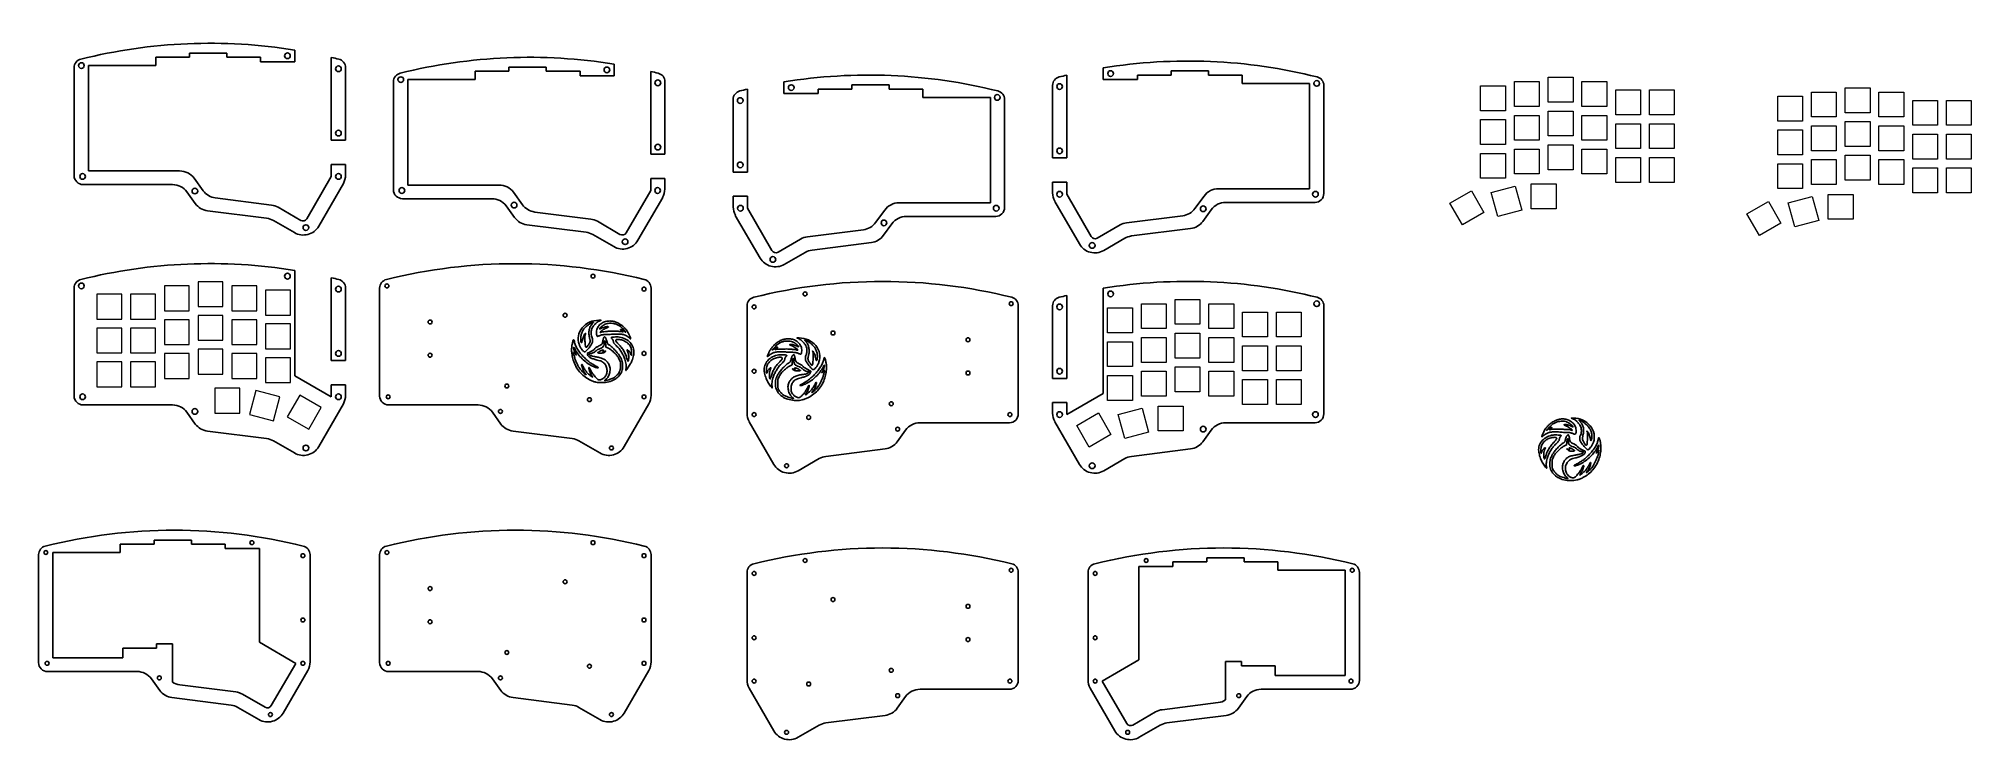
# Model space of a CAD drawing. Header units: millimetres. Extents: x -387 to 701, y -165 to 230.
import ezdxf

# ---------------------------------------------------------------- set-up
doc = ezdxf.new("R2010")
doc.units = ezdxf.units.MM
doc.layers.get('0').update_dxf_attribs({"true_color": 0xffffff})
doc.layers.add('0 (2)', color=7, linetype='Continuous', true_color=0xffffff)
doc.layers.add('Layer 1', color=7, linetype='ByLayer', lineweight=5)

msp = doc.modelspace()

# ---------------------------------------------------------------- linework, layer by layer
for p, q in [((-242.5, 92.8), (-242.5, 99.3)), ((212.5, 82.8), (212.5, 89.3)), ((-222, 28.2), (-222, 35)), ((-222, 35), (-214, 35)), ((192, 25), (184, 25)), ((192, 18.2), (192, 25))]:
    msp.add_line(p, q)
for points in [[(-71.3, 70.8, 0.052586), (-72.3, 70.2, 0.031693), (-73.4, 69.2, 0.031648), (-74.4, 68.1, 0.051154), (-75.1, 67, 0.052531), (-75.6, 65.8, 0.051989), (-75.7, 64.5, 0.051397), (-75.7, 63.2, 0.049095), (-75.3, 61.9, -0.027071), (-75, 60.9, -0.047825), (-74.9, 60, -0.05601), (-74.9, 59.3, -0.05869), (-75.1, 58.5, -0.056823), (-75.9, 57.2, -0.020415), (-77.2, 55.4, -0.013846), (-78.7, 53.8, -0.205559), (-79.4, 53.5, -0.20915), (-80, 53.8, -0.028544), (-81, 54.9, -0.031822), (-81.9, 56.3, -0.037293), (-82.5, 57.8, -0.140913), (-82.9, 62.5, -0.121877), (-80.8, 67, -0.112852), (-76.6, 70.2, -0.108402), (-71.4, 71.3), (-70.1, 71.3)], [(-76.5, 69.3, 0.025198), (-76.9, 69, 0.010477), (-77.6, 68.5, 0.010335), (-78.2, 68, 0.013152), (-78.7, 67.5, 0.052329), (-80.1, 66, 0.057751), (-81, 64.2, 0.058432), (-81.5, 62.3, 0.055775), (-81.6, 60.3, 0.011388), (-81.5, 59.8, 0.013103), (-81.5, 59.3, 0.012242), (-81.4, 58.9, 0.070855), (-81.3, 58.7, 0.148643), (-81.2, 58.6, 0.436086), (-81.1, 58.6, 0.041305), (-80.9, 59, 0.001535), (-80.6, 60.3, -0.022045), (-80.3, 61.4, -0.023191), (-79.9, 62.5, -0.023188), (-79.5, 63.4, -0.098003), (-79.1, 63.8, -0.007238), (-78.9, 64, -0.341336), (-78.9, 64, -0.330003), (-78.9, 63.9, -0.007007), (-79, 63.7, 0.097545), (-79.2, 62.5, 0.011672), (-79.2, 59.6, 0.007255), (-79, 56.7, 0.241211), (-78.7, 56.1, 0.376445), (-78.2, 56.2, 0.026392), (-77.3, 57.4, 0.031584), (-76.5, 58.8, 0.113497), (-76.3, 59.7, 0.041088), (-76.3, 60, 0.00597), (-76.4, 60.5, 0.006725), (-76.6, 61.1, 0.005715), (-76.7, 61.8, -0.047916), (-77, 63.9, -0.062723), (-76.8, 65.9, -0.066854), (-76.2, 67.7, -0.065889), (-75.1, 69.3, 0.007005), (-74.9, 69.6, 0.010315), (-74.7, 69.8, 0.005965), (-74.5, 70.1, 0.161784), (-74.5, 70.1, 0.513535), (-74.6, 70.2, 0.017646), (-75.1, 70, 0.019846), (-75.7, 69.7, 0.010704)], [(-64, 70.8, -0.021416), (-63, 70.6, -0.028277), (-62.2, 70.4, -0.025595), (-61.3, 70.1, -0.013536), (-60.2, 69.5, -0.042504), (-59, 68.8, -0.022333), (-57.7, 67.7, -0.022256), (-56.4, 66.4, -0.036844), (-55.5, 65.2, -0.029866), (-54.9, 64.2, -0.012216), (-54.2, 62.8, -0.008749), (-53.6, 61.5, -0.095306), (-53.5, 60.9, -0.546801), (-53.6, 60.8, -0.041861), (-53.8, 61, -0.028123), (-54.1, 61.2, -0.013668), (-54.4, 61.5, 0.060301), (-55.9, 62.5, 0.061454), (-57.5, 63.2, 0.052645), (-59.5, 63.5, 0.029227), (-62, 63.5, -0.001164), (-63, 63.5, -0.000535), (-64.3, 63.4, -0.000529), (-65.7, 63.3, -0.000733), (-66.9, 63.3, 0.004485), (-68.6, 63.2, 0.024068), (-69.5, 63.1, 0.038649), (-70.2, 62.9, 0.025833), (-71, 62.6, -0.005668), (-71.7, 62.3, -0.06691), (-72, 62.2, -0.177373), (-72.2, 62.2, -0.092553), (-72.4, 62.4, -0.122046), (-72.7, 63.3, -0.053548), (-72.8, 64.7, -0.0512), (-72.6, 66.1, -0.067061), (-72, 67.3, -0.079435), (-70.6, 69, -0.074893), (-68.7, 70.2, -0.071548), (-66.4, 70.8, -0.062987)], [(-66.9, 69.4, 0.024427), (-67.4, 69.2, 0.013925), (-67.9, 69, 0.013883), (-68.4, 68.7, 0.022292), (-68.9, 68.5, 0.024315), (-69.6, 67.9, 0.024077), (-70.4, 67.3, 0.017054), (-70.9, 66.7, 0.395866), (-70.9, 66.4, 0.281029), (-70.8, 66.4, 0.013728), (-70.5, 66.5, 0.018919), (-70.1, 66.7, 0.012167), (-69.7, 66.9, -0.042961), (-68.8, 67.3, -0.033852), (-67.7, 67.6, -0.03438), (-66.7, 67.7, -0.10325), (-66.1, 67.6, -0.338007), (-66, 67.5, -0.234176), (-66.1, 67.4, -0.048232), (-66.4, 67.3, -0.008257), (-66.9, 67.1, 0.045337), (-67.8, 66.7, 0.018174), (-69, 66, 0.015771), (-70.1, 65.2, 0.093969), (-70.5, 64.7, 0.110977), (-70.6, 64.5, 0.342591), (-70.5, 64.4, 0.170979), (-70.3, 64.4, 0.044045), (-70.1, 64.5, -0.090533), (-69.3, 64.8, -0.012977), (-67.7, 64.9, -0.012557), (-65.6, 65.1, -0.006243), (-62.9, 65.1, -0.00404), (-61.2, 65.1, -0.008274), (-59.9, 65, -0.008191), (-58.9, 65, -0.065085), (-58.5, 64.9, 0.021984), (-57.9, 64.7, 0.514141), (-57.8, 64.8, 0.222013), (-57.9, 65, 0.013469), (-58.5, 65.4, -0.017603), (-58.9, 65.6, -0.037896), (-59.1, 65.8, -0.066691), (-59.2, 66, -0.47273), (-59.2, 66.1, -0.140908), (-58.7, 66.1, -0.049687), (-58.2, 65.9, -0.04508), (-57.5, 65.5, -0.04213), (-57, 65, 0.013673), (-56.7, 64.8, 0.028422), (-56.5, 64.6, 0.043719), (-56.3, 64.5, 0.550557), (-56.3, 64.5, 0.195265), (-56.4, 64.9, 0.005644), (-57.8, 66.4, 0.011337), (-59.2, 67.7, 0.04722), (-60.2, 68.4, 0.053934), (-61.7, 69.1, 0.043849), (-63.5, 69.5, 0.044777), (-65.4, 69.6, 0.065497)], [(-67.7, 61.5, -0.056535), (-67.4, 61.1, -0.023717), (-67.2, 60.5, -0.013586), (-66.9, 59.6, -0.002855), (-66.4, 58, 0.115593), (-66.4, 57.9, 0.031794), (-66.2, 57.7, 0.030338), (-65.9, 57.5, 0.027575), (-65.6, 57.4, -0.063666), (-64.4, 56.5, -0.018815), (-62.7, 54.9, -0.019296), (-61, 53, -0.026974), (-59.7, 51.2, -0.019328), (-59.4, 50.7, -0.010872), (-59, 50.1, -0.010838), (-58.7, 49.4, -0.017394), (-58.5, 48.8, -0.0518), (-58.1, 47.4, -0.034183), (-58, 45.7, -0.034473), (-58.1, 44, -0.060074), (-58.4, 42.6, -0.0887), (-60.1, 39.9, -0.080534), (-62.6, 37.9, -0.073632), (-65.8, 36.6, -0.057606), (-69.6, 36.2, -0.023256), (-71.5, 36.2, -0.035908), (-73.1, 36.5, -0.035059), (-74.8, 37, -0.020888), (-76.6, 37.8, -0.050744), (-79.7, 39.8, -0.052812), (-82.3, 42.3, -0.051808), (-84.4, 45.4, -0.045607), (-85.8, 48.9, -0.018011), (-86.2, 50.3, -0.017378), (-86.5, 51.8, -0.017933), (-86.7, 53.3, -0.023637), (-86.8, 54.6, -0.035278), (-86.7, 56.2, -0.019993), (-86.3, 58.2, -0.010956), (-85.9, 60, -0.338607), (-85.5, 60.3, -0.313661), (-85.5, 60.3, -0.01178), (-85.4, 60, -0.017548), (-85.2, 59.6, -0.010994), (-85.2, 59.2, 0.049818), (-84.5, 57.1, 0.040068), (-83.4, 55, 0.035082), (-81.9, 52.8, 0.022954), (-79.8, 50.5, 0.017542), (-78, 48.8, 0.022927), (-76.2, 47.4, 0.022326), (-74.3, 46.2, 0.015343), (-72, 44.9, -0.260644), (-71.8, 44.6, -0.499888), (-72, 44.4, -0.035294), (-73.6, 44.9, -0.027231), (-75.3, 45.6, -0.04789), (-78.1, 47.3, -0.032422), (-80.8, 49.6, -0.032566), (-83.2, 52.3, -0.051043), (-84.8, 54.9, 0.012356), (-85.2, 55.7, 0.088898), (-85.5, 56, 0.626072), (-85.6, 56, 0.064394), (-85.6, 55.6, 0.011618), (-85.3, 54.5, 0.019841), (-85.1, 53.7, 0.023764), (-84.8, 53, 0.039608), (-84.5, 52.5, -0.01048), (-84.1, 51.8, -0.60841), (-84.1, 51.7, -0.195442), (-84.3, 51.8, -0.007236), (-84.9, 52.5, 0.026434), (-85.5, 53.1, 0.596429), (-85.7, 53.1, 0.107167), (-85.7, 52.6, 0.004154), (-85.2, 50.9, 0.018707), (-84.7, 49.2, 0.01917), (-84, 47.5, 0.019645), (-83.2, 45.9, 0.022383), (-82.3, 44.4, 0.024232), (-81.5, 43.3, 0.018923), (-80.6, 42.2, 0.018681), (-79.6, 41.3, 0.061323), (-78.9, 40.8, 0.08263), (-78.6, 40.7, 0.548819), (-78.5, 40.8, 0.113396), (-78.7, 41, 0.019962), (-79, 41.4, -0.057326), (-79.6, 42, -0.028896), (-80.1, 42.9, -0.027057), (-80.5, 43.9, -0.026428), (-80.8, 45, -0.007132), (-81.1, 46.1, -0.274471), (-81, 46.3, -0.478108), (-80.8, 46.3, -0.009432), (-80.4, 45.4, 0.014141), (-79.8, 44.4, 0.017806), (-79.2, 43.4, 0.018602), (-78.6, 42.6, 0.018387), (-77.9, 41.7, 0.025507), (-77.2, 41, 0.011156), (-76.2, 40.2, 0.003557), (-75.1, 39.3, 0.379657), (-74.9, 39.4, 0.333358), (-74.9, 39.4, 0.004818), (-75.1, 39.7, 0.010972), (-75.3, 40.1, 0.006744), (-75.6, 40.5, -0.020021), (-75.9, 41, -0.014549), (-76.2, 41.5, -0.014741), (-76.4, 42.1, -0.030966), (-76.6, 42.5, -0.005464), (-77, 44.2, -0.190488), (-77, 44.6, -0.596149), (-76.8, 44.6, -0.009196), (-76.1, 43.3, 0.037756), (-75, 41.4, 0.033486), (-73.5, 39.5, 0.031894), (-72, 38, 0.180992), (-71, 37.7, 0.078539), (-70.4, 37.8, 0.041744), (-69.7, 38.1, 0.038483), (-68.9, 38.6, 0.036264), (-68.3, 39.1, 0.106539), (-67.1, 40.9, 0.094808), (-66.8, 43.1, 0.093237), (-67.2, 45.3, 0.09886), (-68.4, 47.1, 0.039591), (-69.2, 47.7, 0.049298), (-70, 48.2, 0.039326), (-70.9, 48.5, 0.01528), (-72.4, 48.9, -0.030573), (-74.4, 49.5, -0.044645), (-76.1, 50.2, -0.053581), (-77.3, 51.1, -0.165315), (-77.8, 52, -0.04041), (-77.9, 52.4, -0.092858), (-77.8, 52.7, -0.14403), (-77.7, 52.9, -0.165376), (-77.5, 52.9, 0.125073), (-76.9, 53.1, 0.012159), (-75.5, 53.9, 0.014846), (-74.2, 54.7, 0.073941), (-73.6, 55.3, -0.045064), (-73.2, 55.7, -0.030041), (-72.8, 56.1, -0.024846), (-72.2, 56.4, -0.013973), (-71.4, 56.8, 0.02641), (-70.3, 57.4, 0.086673), (-69.6, 58, 0.099345), (-69.3, 58.7, 0.041321), (-69.1, 59.8, -0.01705), (-68.9, 60.7, -0.037433), (-68.7, 61.4, -0.050305), (-68.5, 61.8, -0.265816), (-68.3, 62, -0.13067), (-68.2, 61.9, -0.034744), (-68, 61.8, -0.032779), (-67.8, 61.7, -0.028647)], [(-68.4, 58.6, -0.052617), (-68.5, 57.3, -0.113874), (-69, 56.4, -0.109743), (-69.8, 55.8, -0.046746), (-71.1, 55.2, 0.025947), (-71.6, 55, 0.037246), (-72.1, 54.8, 0.03672), (-72.5, 54.5, 0.024266), (-73, 54.1, -0.041096), (-73.8, 53.4, -0.03709), (-74.7, 52.9, -0.037982), (-75.6, 52.5, -0.141155), (-76.2, 52.5, 0.07497), (-76.6, 52.5, 0.217508), (-76.8, 52.4, 0.21688), (-76.8, 52.2, 0.074588), (-76.7, 51.9, 0.161162), (-76.3, 51.5, 0.035462), (-75.5, 51.2, 0.025326), (-74.3, 50.9, 0.008399), (-72.4, 50.6, -0.02981), (-70, 50, -0.062527), (-68.2, 49.2, -0.074758), (-66.9, 48.1, -0.062587), (-65.8, 46.6, -0.096721), (-65.1, 44.4, -0.077411), (-65.3, 41.9, -0.078039), (-66.1, 39.6, -0.101382), (-67.6, 37.9, 0.004619), (-68.1, 37.5, 0.097134), (-68.2, 37.4, 0.507574), (-68.2, 37.3, 0.051772), (-68, 37.3, 0.064526), (-67.2, 37.4, 0.009811), (-65.8, 37.8, 0.011625), (-64.4, 38.3, 0.031394), (-63.4, 38.7, 0.053337), (-62.4, 39.3, 0.026304), (-61.3, 40.3, 0.026288), (-60.3, 41.4, 0.056132), (-59.7, 42.4, 0.031871), (-59.5, 43, 0.047189), (-59.4, 43.5, 0.029101), (-59.3, 44.2, 0.005396), (-59.3, 45.6), (-59.3, 47.9), (-60.1, 49.6, 0.017229), (-60.6, 50.5, 0.030811), (-61.1, 51.2, 0.026134), (-61.7, 52, 0.009048), (-62.7, 53, 0.009841), (-63.6, 53.8, 0.020689), (-64.4, 54.5, 0.024349), (-65.1, 55, 0.021099), (-65.9, 55.5), (-67.4, 56.2), (-67.5, 57.6, 0.024552), (-67.7, 59, 0.133049), (-68, 59.7, 0.627324), (-68.3, 59.6, 0.049479)], [(-69, 54.5, -0.093143), (-69, 54.4, -0.03528), (-69, 54.3, -0.033438), (-69.1, 54.2, -0.034797), (-69.2, 54.1, 0.27979), (-69.2, 53.9, 0.260605), (-69.1, 53.8, 0.095415), (-68.7, 53.7, 0.050072), (-68.2, 53.8, -0.014396), (-67.7, 54, -0.46459), (-67.6, 53.9, -0.252829), (-67.6, 53.8, -0.0094), (-68.1, 53.4, -0.034014), (-68.5, 53.1, -0.054159), (-68.9, 53, -0.04497), (-69.4, 52.9, -0.016424), (-70, 52.8, -0.015075), (-70.5, 52.8, -0.015484), (-71, 52.8, -0.015402), (-71.5, 52.8, -0.060994), (-71.7, 52.9, -0.007), (-72, 53, -0.225622), (-72.1, 53.1, -0.37579), (-72, 53.1, -0.013984), (-71.8, 53.2, 0.03208), (-71.6, 53.3, 0.016248), (-71.4, 53.4, 0.01607), (-71.2, 53.6, 0.023042), (-71.1, 53.7, -0.033847), (-70.9, 53.8, -0.017532), (-70.6, 54, -0.017349), (-70.4, 54.1, -0.025173), (-70.1, 54.2, 0.002679), (-69.9, 54.3, 0.002214), (-69.7, 54.4, 0.002235), (-69.4, 54.4, 0.005992), (-69.3, 54.5, -0.043319), (-69.2, 54.5, -0.081279), (-69, 54.6, -0.13262), (-69, 54.5, -0.237017)], [(-59.8, 61.8, -0.08186), (-56.4, 60.7, -0.094856), (-53.7, 58.7, -0.100956), (-52.1, 55.9, -0.105877), (-51.7, 52.7, -0.029828), (-51.9, 51.5, -0.016031), (-52.3, 50, -0.016029), (-52.8, 48.5, -0.032127), (-53.3, 47.4, -0.021062), (-53.7, 46.5, -0.007327), (-54.5, 45.4, -0.007464), (-55.2, 44.2, -0.017011), (-55.9, 43.4, -0.050239), (-56.1, 43.1, -0.55275), (-56.2, 43.2, -0.109624), (-56.2, 43.4, -0.007998), (-56.1, 44.2, 0.066918), (-56, 45.1, 0.022615), (-56.1, 46.4, 0.022319), (-56.4, 47.9, 0.026133), (-56.7, 49.3, 0.027548), (-57.6, 51.4, 0.031876), (-58.7, 53.4, 0.031608), (-60, 55.3, 0.026274), (-61.6, 57, -0.007393), (-62.4, 57.8, -0.02491), (-62.9, 58.4, -0.037723), (-63.2, 58.8, -0.12889), (-63.2, 59.1, 0.062726), (-63.3, 59.6, 0.036324), (-63.5, 60.2, 0.036467), (-63.8, 60.7, 0.084404), (-64, 61, -0.026233), (-64.2, 61.1, -0.030537), (-64.3, 61.2, -0.031902), (-64.3, 61.3, -0.131716), (-64.4, 61.4, -0.378308), (-64.1, 61.7, -0.011798), (-62.7, 61.8, -0.020791), (-61.2, 61.9, -0.031975)], [(-61.7, 60.3, 0.180373), (-61.9, 59.9, 0.14981), (-61.8, 59.5, 0.052909), (-61.4, 59, 0.006586), (-60.4, 57.9, -0.024248), (-58.6, 55.9, -0.035608), (-57.3, 53.9, -0.036446), (-56.3, 51.9, -0.027151), (-55.6, 49.5, 0.01264), (-55.4, 49.1, 0.019685), (-55.3, 48.7, 0.01469), (-55.1, 48.4, 0.284573), (-55.1, 48.3, 0.333831), (-54.8, 48.5, 0.035283), (-54.7, 49.1, 0.031444), (-54.6, 50, 0.017107), (-54.6, 51.1, 0.012316), (-54.7, 52, 0.030633), (-54.8, 52.6, 0.037126), (-55, 53.1, 0.027901), (-55.2, 53.7, -0.011966), (-55.4, 54.1, -0.042958), (-55.5, 54.4, -0.098273), (-55.5, 54.5, -0.375822), (-55.4, 54.6, -0.188652), (-55.1, 54.5, -0.018354), (-54.4, 53.8, -0.023491), (-53.8, 53.1, -0.075492), (-53.5, 52.5, 0.004422), (-53.1, 51.6, 0.522171), (-53, 51.6, 0.209754), (-53, 51.7, 0.002199), (-53, 53, 0.028783), (-53, 54.6, 0.058195), (-53.3, 55.8, 0.062727), (-53.8, 56.8, 0.038937), (-54.7, 57.9, 0.035915), (-55.5, 58.7, 0.037747), (-56.5, 59.3, 0.036737), (-57.5, 59.8, 0.030723), (-58.6, 60.2, 0.029505), (-59.6, 60.4, 0.029582), (-60.6, 60.5, 0.027713), (-61.4, 60.4, 0.176279)], [(34, 60.8, 0.021416), (33, 60.6, 0.028277), (32.2, 60.4, 0.025595), (31.3, 60.1, 0.013536), (30.2, 59.5, 0.042504), (29, 58.8, 0.022333), (27.7, 57.7, 0.022256), (26.4, 56.4, 0.036844), (25.5, 55.2, 0.029866), (24.9, 54.2, 0.012216), (24.2, 52.8, 0.008749), (23.6, 51.5, 0.095306), (23.5, 50.9, 0.546801), (23.6, 50.8, 0.041861), (23.8, 51, 0.028123), (24.1, 51.2, 0.013668), (24.4, 51.5, -0.060301), (25.9, 52.5, -0.061454), (27.5, 53.2, -0.052645), (29.5, 53.5, -0.029227), (32, 53.5, 0.001164), (33, 53.5, 0.000535), (34.3, 53.4, 0.000529), (35.7, 53.3, 0.000733), (36.9, 53.3, -0.004485), (38.6, 53.2, -0.024068), (39.5, 53.1, -0.038649), (40.2, 52.9, -0.025833), (41, 52.6, 0.005668), (41.7, 52.3, 0.06691), (42, 52.2, 0.177373), (42.2, 52.2, 0.092553), (42.4, 52.4, 0.122046), (42.7, 53.3, 0.053548), (42.8, 54.7, 0.0512), (42.6, 56.1, 0.067061), (42, 57.3, 0.079435), (40.6, 59, 0.074893), (38.7, 60.2, 0.071548), (36.4, 60.8, 0.062987)], [(36.9, 59.4, -0.024427), (37.4, 59.2, -0.013925), (37.9, 59, -0.013883), (38.4, 58.7, -0.022292), (38.9, 58.5, -0.024315), (39.6, 57.9, -0.024077), (40.4, 57.3, -0.017054), (40.9, 56.7, -0.395866), (40.9, 56.4, -0.281029), (40.8, 56.4, -0.013728), (40.5, 56.5, -0.018919), (40.1, 56.7, -0.012167), (39.7, 56.9, 0.042961), (38.8, 57.3, 0.033852), (37.7, 57.6, 0.03438), (36.7, 57.7, 0.10325), (36.1, 57.6, 0.338007), (36, 57.5, 0.234176), (36.1, 57.4, 0.048232), (36.4, 57.3, 0.008257), (36.9, 57.1, -0.045337), (37.8, 56.7, -0.018174), (39, 56, -0.015771), (40.1, 55.2, -0.093969), (40.5, 54.7, -0.110977), (40.6, 54.5, -0.342591), (40.5, 54.4, -0.170979), (40.3, 54.4, -0.044045), (40.1, 54.5, 0.090533), (39.3, 54.8, 0.012977), (37.7, 54.9, 0.012557), (35.6, 55.1, 0.006243), (32.9, 55.1, 0.00404), (31.2, 55.1, 0.008274), (29.9, 55, 0.008191), (28.9, 55, 0.065085), (28.5, 54.9, -0.021984), (27.9, 54.7, -0.514141), (27.8, 54.8, -0.222013), (27.9, 55, -0.013469), (28.5, 55.4, 0.017603), (28.9, 55.6, 0.037896), (29.1, 55.8, 0.066691), (29.2, 56, 0.47273), (29.2, 56.1, 0.140908), (28.7, 56.1, 0.049687), (28.2, 55.9, 0.04508), (27.5, 55.5, 0.04213), (27, 55, -0.013673), (26.7, 54.8, -0.028422), (26.5, 54.6, -0.043719), (26.3, 54.5, -0.550557), (26.3, 54.5, -0.195265), (26.4, 54.9, -0.005644), (27.8, 56.4, -0.011337), (29.2, 57.7, -0.04722), (30.2, 58.4, -0.053934), (31.7, 59.1, -0.043849), (33.5, 59.5, -0.044777), (35.4, 59.6, -0.065497)], [(41.3, 60.8, -0.052586), (42.3, 60.2, -0.031693), (43.4, 59.2, -0.031648), (44.4, 58.1, -0.051154), (45.1, 57, -0.052531), (45.6, 55.8, -0.051989), (45.7, 54.5, -0.051397), (45.7, 53.2, -0.049095), (45.3, 51.9, 0.027071), (45, 50.9, 0.047825), (44.9, 50, 0.05601), (44.9, 49.3, 0.05869), (45.1, 48.5, 0.056823), (45.9, 47.2, 0.020415), (47.2, 45.4, 0.013846), (48.7, 43.8, 0.205559), (49.4, 43.5, 0.20915), (50, 43.8, 0.028544), (51, 44.9, 0.031822), (51.9, 46.3, 0.037293), (52.5, 47.8, 0.140913), (52.9, 52.5, 0.121877), (50.8, 57, 0.112852), (46.6, 60.2, 0.108402), (41.4, 61.3), (40.1, 61.3)], [(46.5, 59.3, -0.025198), (46.9, 59, -0.010477), (47.6, 58.5, -0.010335), (48.2, 58, -0.013152), (48.7, 57.5, -0.052329), (50.1, 56, -0.057751), (51, 54.2, -0.058432), (51.5, 52.3, -0.055775), (51.6, 50.3, -0.011388), (51.5, 49.8, -0.013103), (51.5, 49.3, -0.012242), (51.4, 48.9, -0.070855), (51.3, 48.7, -0.148643), (51.2, 48.6, -0.436086), (51.1, 48.6, -0.041305), (50.9, 49, -0.001535), (50.6, 50.3, 0.022045), (50.3, 51.4, 0.023191), (49.9, 52.5, 0.023188), (49.5, 53.4, 0.098003), (49.1, 53.8, 0.007238), (48.9, 54, 0.341336), (48.9, 54, 0.330003), (48.9, 53.9, 0.007007), (49, 53.7, -0.097545), (49.2, 52.5, -0.011672), (49.2, 49.6, -0.007255), (49, 46.7, -0.241211), (48.7, 46.1, -0.376445), (48.2, 46.2, -0.026392), (47.3, 47.4, -0.031584), (46.5, 48.8, -0.113497), (46.3, 49.7, -0.041088), (46.3, 50, -0.00597), (46.4, 50.5, -0.006725), (46.6, 51.1, -0.005715), (46.7, 51.8, 0.047916), (47, 53.9, 0.062723), (46.8, 55.9, 0.066854), (46.2, 57.7, 0.065889), (45.1, 59.3, -0.007005), (44.9, 59.6, -0.010315), (44.7, 59.8, -0.005965), (44.5, 60.1, -0.161784), (44.5, 60.1, -0.513535), (44.6, 60.2, -0.017646), (45.1, 60, -0.019846), (45.7, 59.7, -0.010704)], [(29.8, 51.8, 0.08186), (26.4, 50.7, 0.094856), (23.7, 48.7, 0.100956), (22.1, 45.9, 0.105877), (21.7, 42.7, 0.029828), (21.9, 41.5, 0.016031), (22.3, 40, 0.016029), (22.8, 38.5, 0.032127), (23.3, 37.4, 0.021062), (23.7, 36.5, 0.007327), (24.5, 35.4, 0.007464), (25.2, 34.2, 0.017011), (25.9, 33.4, 0.050239), (26.1, 33.1, 0.55275), (26.2, 33.2, 0.109624), (26.2, 33.4, 0.007998), (26.1, 34.2, -0.066918), (26, 35.1, -0.022615), (26.1, 36.4, -0.022319), (26.4, 37.9, -0.026133), (26.7, 39.3, -0.027548), (27.6, 41.4, -0.031876), (28.7, 43.4, -0.031608), (30, 45.3, -0.026274), (31.6, 47, 0.007393), (32.4, 47.8, 0.02491), (32.9, 48.4, 0.037723), (33.2, 48.8, 0.12889), (33.2, 49.1, -0.062726), (33.3, 49.6, -0.036324), (33.5, 50.2, -0.036467), (33.8, 50.7, -0.084404), (34, 51, 0.026233), (34.2, 51.1, 0.030537), (34.3, 51.2, 0.031902), (34.3, 51.3, 0.131716), (34.4, 51.4, 0.378308), (34.1, 51.7, 0.011798), (32.7, 51.8, 0.020791), (31.2, 51.9, 0.031975)], [(31.7, 50.3, -0.180373), (31.9, 49.9, -0.14981), (31.8, 49.5, -0.052909), (31.4, 49, -0.006586), (30.4, 47.9, 0.024248), (28.6, 45.9, 0.035608), (27.3, 43.9, 0.036446), (26.3, 41.9, 0.027151), (25.6, 39.5, -0.01264), (25.4, 39.1, -0.019685), (25.3, 38.7, -0.01469), (25.1, 38.4, -0.284573), (25.1, 38.3, -0.333831), (24.8, 38.5, -0.035283), (24.7, 39.1, -0.031444), (24.6, 40, -0.017107), (24.6, 41.1, -0.012316), (24.7, 42, -0.030633), (24.8, 42.6, -0.037126), (25, 43.1, -0.027901), (25.2, 43.7, 0.011966), (25.4, 44.1, 0.042958), (25.5, 44.4, 0.098273), (25.5, 44.5, 0.375822), (25.4, 44.6, 0.188652), (25.1, 44.5, 0.018354), (24.4, 43.8, 0.023491), (23.8, 43.1, 0.075492), (23.5, 42.5, -0.004422), (23.1, 41.6, -0.522171), (23, 41.6, -0.209754), (23, 41.7, -0.002199), (23, 43, -0.028783), (23, 44.6, -0.058195), (23.3, 45.8, -0.062727), (23.8, 46.8, -0.038937), (24.7, 47.9, -0.035915), (25.5, 48.7, -0.037747), (26.5, 49.3, -0.036737), (27.5, 49.8, -0.030723), (28.6, 50.2, -0.029505), (29.6, 50.4, -0.029582), (30.6, 50.5, -0.027713), (31.4, 50.4, -0.176279)], [(37.7, 51.5, 0.056535), (37.4, 51.1, 0.023717), (37.2, 50.5, 0.013586), (36.9, 49.6, 0.002855), (36.4, 48, -0.115593), (36.4, 47.9, -0.031794), (36.2, 47.7, -0.030338), (35.9, 47.5, -0.027575), (35.6, 47.4, 0.063666), (34.4, 46.5, 0.018815), (32.7, 44.9, 0.019296), (31, 43, 0.026974), (29.7, 41.2, 0.019328), (29.4, 40.7, 0.010872), (29, 40.1, 0.010838), (28.7, 39.4, 0.017394), (28.5, 38.8, 0.0518), (28.1, 37.4, 0.034183), (28, 35.7, 0.034473), (28.1, 34, 0.060074), (28.4, 32.6, 0.0887), (30.1, 29.9, 0.080534), (32.6, 27.9, 0.073632), (35.8, 26.6, 0.057606), (39.6, 26.2, 0.023256), (41.5, 26.2, 0.035908), (43.1, 26.5, 0.035059), (44.8, 27, 0.020888), (46.6, 27.8, 0.050744), (49.7, 29.8, 0.052812), (52.3, 32.3, 0.051808), (54.4, 35.4, 0.045607), (55.8, 38.9, 0.018011), (56.2, 40.3, 0.017378), (56.5, 41.8, 0.017933), (56.7, 43.3, 0.023637), (56.8, 44.6, 0.035278), (56.7, 46.2, 0.019993), (56.3, 48.2, 0.010956), (55.9, 50, 0.338607), (55.5, 50.3, 0.313661), (55.5, 50.3, 0.01178), (55.4, 50, 0.017548), (55.2, 49.6, 0.010994), (55.2, 49.2, -0.049818), (54.5, 47.1, -0.040068), (53.4, 45, -0.035082), (51.9, 42.8, -0.022954), (49.8, 40.5, -0.017542), (48, 38.8, -0.022927), (46.2, 37.4, -0.022326), (44.3, 36.2, -0.015343), (42, 34.9, 0.260644), (41.8, 34.6, 0.499888), (42, 34.4, 0.035294), (43.6, 34.9, 0.027231), (45.3, 35.6, 0.04789), (48.1, 37.3, 0.032422), (50.8, 39.6, 0.032566), (53.2, 42.3, 0.051043), (54.8, 44.9, -0.012356), (55.2, 45.7, -0.088898), (55.5, 46, -0.626072), (55.6, 46, -0.064394), (55.6, 45.6, -0.011618), (55.3, 44.5, -0.019841), (55.1, 43.7, -0.023764), (54.8, 43, -0.039608), (54.5, 42.5, 0.01048), (54.1, 41.8, 0.60841), (54.1, 41.7, 0.195442), (54.3, 41.8, 0.007236), (54.9, 42.5, -0.026434), (55.5, 43.1, -0.596429), (55.7, 43.1, -0.107167), (55.7, 42.6, -0.004154), (55.2, 40.9, -0.018707), (54.7, 39.2, -0.01917), (54, 37.5, -0.019645), (53.2, 35.9, -0.022383), (52.3, 34.4, -0.024232), (51.5, 33.3, -0.018923), (50.6, 32.2, -0.018681), (49.6, 31.3, -0.061323), (48.9, 30.8, -0.08263), (48.6, 30.7, -0.548819), (48.5, 30.8, -0.113396), (48.7, 31, -0.019962), (49, 31.4, 0.057326), (49.6, 32, 0.028896), (50.1, 32.9, 0.027057), (50.5, 33.9, 0.026428), (50.8, 35, 0.007132), (51.1, 36.1, 0.274471), (51, 36.3, 0.478108), (50.8, 36.3, 0.009432), (50.4, 35.4, -0.014141), (49.8, 34.4, -0.017806), (49.2, 33.4, -0.018602), (48.6, 32.6, -0.018387), (47.9, 31.7, -0.025507), (47.2, 31, -0.011156), (46.2, 30.2, -0.003557), (45.1, 29.3, -0.379657), (44.9, 29.4, -0.333358), (44.9, 29.4, -0.004818), (45.1, 29.7, -0.010972), (45.3, 30.1, -0.006744), (45.6, 30.5, 0.020021), (45.9, 31, 0.014549), (46.2, 31.5, 0.014741), (46.4, 32.1, 0.030966), (46.6, 32.5, 0.005464), (47, 34.2, 0.190488), (47, 34.6, 0.596149), (46.8, 34.6, 0.009196), (46.1, 33.3, -0.037756), (45, 31.4, -0.033486), (43.5, 29.5, -0.031894), (42, 28, -0.180992), (41, 27.7, -0.078539), (40.4, 27.8, -0.041744), (39.7, 28.1, -0.038483), (38.9, 28.6, -0.036264), (38.3, 29.1, -0.106539), (37.1, 30.9, -0.094808), (36.8, 33.1, -0.093237), (37.2, 35.3, -0.09886), (38.4, 37.1, -0.039591), (39.2, 37.7, -0.049298), (40, 38.2, -0.039326), (40.9, 38.5, -0.01528), (42.4, 38.9, 0.030573), (44.4, 39.5, 0.044645), (46.1, 40.2, 0.053581), (47.3, 41.1, 0.165315), (47.8, 42, 0.04041), (47.9, 42.4, 0.092858), (47.8, 42.7, 0.14403), (47.7, 42.9, 0.165376), (47.5, 42.9, -0.125073), (46.9, 43.1, -0.012159), (45.5, 43.9, -0.014846), (44.2, 44.7, -0.073941), (43.6, 45.3, 0.045064), (43.2, 45.7, 0.030041), (42.8, 46.1, 0.024846), (42.2, 46.4, 0.013973), (41.4, 46.8, -0.02641), (40.3, 47.4, -0.086673), (39.6, 48, -0.099345), (39.3, 48.7, -0.041321), (39.1, 49.8, 0.01705), (38.9, 50.7, 0.037433), (38.7, 51.4, 0.050305), (38.5, 51.8, 0.265816), (38.3, 52, 0.13067), (38.2, 51.9, 0.034744), (38, 51.8, 0.032779), (37.8, 51.7, 0.028647)], [(38.4, 48.6, 0.052617), (38.5, 47.3, 0.113874), (39, 46.4, 0.109743), (39.8, 45.8, 0.046746), (41.1, 45.2, -0.025947), (41.6, 45, -0.037246), (42.1, 44.8, -0.03672), (42.5, 44.5, -0.024266), (43, 44.1, 0.041096), (43.8, 43.4, 0.03709), (44.7, 42.9, 0.037982), (45.6, 42.5, 0.141155), (46.2, 42.5, -0.07497), (46.6, 42.5, -0.217508), (46.8, 42.4, -0.21688), (46.8, 42.2, -0.074588), (46.7, 41.9, -0.161162), (46.3, 41.5, -0.035462), (45.5, 41.2, -0.025326), (44.3, 40.9, -0.008399), (42.4, 40.6, 0.02981), (40, 40, 0.062527), (38.2, 39.2, 0.074758), (36.9, 38.1, 0.062587), (35.8, 36.6, 0.096721), (35.1, 34.4, 0.077411), (35.3, 31.9, 0.078039), (36.1, 29.6, 0.101382), (37.6, 27.9, -0.004619), (38.1, 27.5, -0.097134), (38.2, 27.4, -0.507574), (38.2, 27.3, -0.051772), (38, 27.3, -0.064526), (37.2, 27.4, -0.009811), (35.8, 27.8, -0.011625), (34.4, 28.3, -0.031394), (33.4, 28.7, -0.053337), (32.4, 29.3, -0.026304), (31.3, 30.3, -0.026288), (30.3, 31.4, -0.056132), (29.7, 32.4, -0.031871), (29.5, 33, -0.047189), (29.4, 33.5, -0.029101), (29.3, 34.2, -0.005396), (29.3, 35.6), (29.3, 37.9), (30.1, 39.6, -0.017229), (30.6, 40.5, -0.030811), (31.1, 41.2, -0.026134), (31.7, 42, -0.009048), (32.7, 43, -0.009841), (33.6, 43.8, -0.020689), (34.4, 44.5, -0.024349), (35.1, 45, -0.021099), (35.9, 45.5), (37.4, 46.2), (37.5, 47.6, -0.024552), (37.7, 49, -0.133049), (38, 49.7, -0.627324), (38.3, 49.6, -0.049479)], [(39, 44.5, 0.093143), (39, 44.4, 0.03528), (39, 44.3, 0.033438), (39.1, 44.2, 0.034797), (39.2, 44.1, -0.27979), (39.2, 43.9, -0.260605), (39.1, 43.8, -0.095415), (38.7, 43.7, -0.050072), (38.2, 43.8, 0.014396), (37.7, 44, 0.46459), (37.6, 43.9, 0.252829), (37.6, 43.8, 0.0094), (38.1, 43.4, 0.034014), (38.5, 43.1, 0.054159), (38.9, 43, 0.04497), (39.4, 42.9, 0.016424), (40, 42.8, 0.015075), (40.5, 42.8, 0.015484), (41, 42.8, 0.015402), (41.5, 42.8, 0.060994), (41.7, 42.9, 0.007), (42, 43, 0.225622), (42.1, 43.1, 0.37579), (42, 43.1, 0.013984), (41.8, 43.2, -0.03208), (41.6, 43.3, -0.016248), (41.4, 43.4, -0.01607), (41.2, 43.6, -0.023042), (41.1, 43.7, 0.033847), (40.9, 43.8, 0.017532), (40.6, 44, 0.017349), (40.4, 44.1, 0.025173), (40.1, 44.2, -0.002679), (39.9, 44.3, -0.002214), (39.7, 44.4, -0.002235), (39.4, 44.4, -0.005992), (39.3, 44.5, 0.043319), (39.2, 44.5, 0.081279), (39, 44.6, 0.13262), (39, 44.5, 0.237017)], [(469.9, 15.7, 0.021416), (469, 15.5, 0.028277), (468.1, 15.3, 0.025595), (467.2, 14.9, 0.013536), (466.2, 14.4, 0.042504), (465, 13.7, 0.022333), (463.6, 12.6, 0.022256), (462.4, 11.3, 0.036844), (461.4, 10.1, 0.029866), (460.8, 9.1, 0.012216), (460.2, 7.7, 0.008749), (459.6, 6.4, 0.095306), (459.4, 5.8, 0.546801), (459.5, 5.7, 0.041861), (459.7, 5.8, 0.028123), (460, 6.1, 0.013668), (460.4, 6.4, -0.060301), (461.8, 7.4, -0.061454), (463.5, 8.1, -0.052645), (465.4, 8.4, -0.029227), (467.9, 8.4, 0.001164), (468.9, 8.4, 0.000535), (470.2, 8.3, 0.000529), (471.6, 8.2, 0.000733), (472.9, 8.2, -0.004485), (474.5, 8.1, -0.024068), (475.5, 8, -0.038649), (476.1, 7.8, -0.025833), (476.9, 7.5, 0.005668), (477.6, 7.2, 0.06691), (477.9, 7.1, 0.177373), (478.1, 7.1, 0.092553), (478.3, 7.3, 0.122046), (478.7, 8.2, 0.053548), (478.7, 9.5, 0.0512), (478.5, 10.9, 0.067061), (478, 12.1, 0.079435), (476.6, 13.8, 0.074893), (474.6, 15, 0.071548), (472.4, 15.7, 0.062987)], [(472.9, 14.3, -0.024427), (473.3, 14.1, -0.013925), (473.9, 13.9, -0.013883), (474.4, 13.6, -0.022292), (474.8, 13.4, -0.024315), (475.6, 12.8, -0.024077), (476.3, 12.2, -0.017054), (476.9, 11.6, -0.395866), (476.9, 11.3, -0.281029), (476.8, 11.3, -0.013728), (476.4, 11.4, -0.018919), (476.1, 11.6, -0.012167), (475.6, 11.8, 0.042961), (474.7, 12.2, 0.033852), (473.6, 12.5, 0.03438), (472.7, 12.6, 0.10325), (472, 12.5, 0.338007), (472, 12.4, 0.234176), (472, 12.3, 0.048232), (472.3, 12.1, 0.008257), (472.9, 11.9, -0.045337), (473.8, 11.5, -0.018174), (474.9, 10.8, -0.015771), (476, 10.1, -0.093969), (476.5, 9.6, -0.110977), (476.5, 9.4, -0.342591), (476.5, 9.3, -0.170979), (476.3, 9.3, -0.044045), (476, 9.4, 0.090533), (475.3, 9.7, 0.012977), (473.7, 9.8, 0.012557), (471.5, 9.9, 0.006243), (468.8, 10, 0.00404), (467.2, 10, 0.008274), (465.9, 9.9, 0.008191), (464.9, 9.9, 0.065085), (464.4, 9.8, -0.021984), (463.9, 9.6, -0.514141), (463.8, 9.7, -0.222013), (463.9, 9.9, -0.013469), (464.5, 10.3, 0.017603), (464.8, 10.5, 0.037896), (465, 10.7, 0.066691), (465.1, 10.9, 0.47273), (465.1, 10.9, 0.140908), (464.7, 11, 0.049687), (464.1, 10.8, 0.04508), (463.5, 10.4, 0.04213), (462.9, 9.9, -0.013673), (462.6, 9.7, -0.028422), (462.4, 9.5, -0.043719), (462.2, 9.4, -0.550557), (462.2, 9.4, -0.195265), (462.4, 9.8, -0.005644), (463.8, 11.2, -0.011337), (465.2, 12.6, -0.04722), (466.1, 13.2, -0.053934), (467.7, 14, -0.043849), (469.5, 14.4, -0.044777), (471.3, 14.5, -0.065497)], [(477.2, 15.7, -0.052586), (478.3, 15.1, -0.031693), (479.4, 14.1, -0.031648), (480.4, 12.9, -0.051154), (481.1, 11.9, -0.052531), (481.5, 10.7, -0.051989), (481.7, 9.4, -0.051397), (481.6, 8.1, -0.049095), (481.3, 6.8, 0.027071), (480.9, 5.8, 0.047825), (480.8, 4.9, 0.05601), (480.8, 4.2, 0.05869), (481, 3.4, 0.056823), (481.8, 2.1, 0.020415), (483.2, 0.3, 0.013846), (484.7, -1.3, 0.205559), (485.3, -1.6, 0.20915), (486, -1.3, 0.028544), (486.9, -0.2, 0.031822), (487.8, 1.2, 0.037293), (488.5, 2.7, 0.140913), (488.8, 7.4, 0.121877), (486.7, 11.9, 0.112852), (482.5, 15.1, 0.108402), (477.3, 16.2), (476.1, 16.2)], [(482.4, 14.2, -0.025198), (482.9, 13.9, -0.010477), (483.5, 13.4, -0.010335), (484.1, 12.9, -0.013152), (484.7, 12.4, -0.052329), (486, 10.8, -0.057751), (487, 9.1, -0.058432), (487.5, 7.2, -0.055775), (487.5, 5.2, -0.011388), (487.5, 4.7, -0.013103), (487.4, 4.2, -0.012242), (487.3, 3.8, -0.070855), (487.2, 3.6, -0.148643), (487.1, 3.5, -0.436086), (487, 3.5, -0.041305), (486.9, 3.8, -0.001535), (486.6, 5.2, 0.022045), (486.3, 6.3, 0.023191), (485.9, 7.4, 0.023188), (485.4, 8.3, 0.098003), (485.1, 8.7, 0.007238), (484.9, 8.9, 0.341336), (484.8, 8.9, 0.330003), (484.8, 8.8, 0.007007), (484.9, 8.6, -0.097545), (485.2, 7.4, -0.011672), (485.1, 4.5, -0.007255), (484.9, 1.6, -0.241211), (484.6, 1, -0.376445), (484.1, 1.1, -0.026392), (483.2, 2.3, -0.031584), (482.5, 3.7, -0.113497), (482.3, 4.6, -0.041088), (482.3, 4.9, -0.00597), (482.4, 5.4, -0.006725), (482.5, 6, -0.005715), (482.6, 6.6, 0.047916), (482.9, 8.8, 0.062723), (482.8, 10.8, 0.066854), (482.2, 12.6, 0.065889), (481.1, 14.2, -0.007005), (480.8, 14.5, -0.010315), (480.6, 14.7, -0.005965), (480.4, 14.9, -0.161784), (480.4, 15, -0.513535), (480.5, 15.1, -0.017646), (481, 14.9, -0.019846), (481.6, 14.6, -0.010704)], [(465.8, 6.7, 0.08186), (462.4, 5.6, 0.094856), (459.7, 3.6, 0.100956), (458, 0.8, 0.105877), (457.7, -2.4, 0.029828), (457.9, -3.6, 0.016031), (458.2, -5.1, 0.016029), (458.7, -6.6, 0.032127), (459.2, -7.7, 0.021062), (459.7, -8.6, 0.007327), (460.4, -9.7, 0.007464), (461.2, -10.9, 0.017011), (461.8, -11.7, 0.050239), (462.1, -12, 0.55275), (462.2, -11.9, 0.109624), (462.2, -11.7, 0.007998), (462, -10.9, -0.066918), (461.9, -10, -0.022615), (462, -8.7, -0.022319), (462.3, -7.2, -0.026133), (462.7, -5.9, -0.027548), (463.5, -3.7, -0.031876), (464.6, -1.7, -0.031608), (465.9, 0.1, -0.026274), (467.6, 1.9, 0.007393), (468.4, 2.7, 0.02491), (468.8, 3.3, 0.037723), (469.1, 3.7, 0.12889), (469.2, 4, -0.062726), (469.3, 4.5, -0.036324), (469.4, 5.1, -0.036467), (469.7, 5.6, -0.084404), (470, 5.9, 0.026233), (470.1, 6, 0.030537), (470.2, 6.1, 0.031902), (470.3, 6.2, 0.131716), (470.3, 6.3, 0.378308), (470.1, 6.6, 0.011798), (468.6, 6.7, 0.020791), (467.1, 6.8, 0.031975)], [(467.7, 5.2, -0.180373), (467.8, 4.8, -0.14981), (467.7, 4.4, -0.052909), (467.3, 3.9, -0.006586), (466.3, 2.7, 0.024248), (464.6, 0.8, 0.035608), (463.3, -1.2, 0.036446), (462.3, -3.2, 0.027151), (461.5, -5.6, -0.01264), (461.4, -6.1, -0.019685), (461.2, -6.4, -0.01469), (461.1, -6.7, -0.284573), (461, -6.8, -0.333831), (460.8, -6.6, -0.035283), (460.6, -6, -0.031444), (460.6, -5.1, -0.017107), (460.6, -4, -0.012316), (460.6, -3.1, -0.030633), (460.7, -2.5, -0.037126), (460.9, -2, -0.027901), (461.1, -1.4, 0.011966), (461.3, -1, 0.042958), (461.4, -0.7, 0.098273), (461.5, -0.6, 0.375822), (461.4, -0.5, 0.188652), (461, -0.6, 0.018354), (460.4, -1.3, 0.023491), (459.7, -2, 0.075492), (459.4, -2.6, -0.004422), (459.1, -3.5, -0.522171), (459, -3.5, -0.209754), (458.9, -3.4, -0.002199), (458.9, -2.1, -0.028783), (459, -0.6, -0.058195), (459.3, 0.6, -0.062727), (459.8, 1.7, -0.038937), (460.6, 2.8, -0.035915), (461.5, 3.6, -0.037747), (462.4, 4.2, -0.036737), (463.4, 4.7, -0.030723), (464.6, 5.1, -0.029505), (465.5, 5.3, -0.029582), (466.5, 5.4, -0.027713), (467.3, 5.3, -0.176279)], [(473.6, 6.4, 0.056535), (473.4, 6, 0.023717), (473.1, 5.4, 0.013586), (472.8, 4.5, 0.002855), (472.4, 2.9, -0.115593), (472.3, 2.8, -0.031794), (472.1, 2.6, -0.030338), (471.8, 2.4, -0.027575), (471.6, 2.2, 0.063666), (470.3, 1.4, 0.018815), (468.6, -0.2, 0.019296), (467, -2.1, 0.026974), (465.6, -3.9, 0.019328), (465.3, -4.4, 0.010872), (465, -5, 0.010838), (464.7, -5.7, 0.017394), (464.4, -6.3, 0.0518), (464.1, -7.7, 0.034183), (463.9, -9.4, 0.034473), (464, -11.1, 0.060074), (464.4, -12.5, 0.0887), (466, -15.2, 0.080534), (468.5, -17.2, 0.073632), (471.8, -18.5, 0.057606), (475.5, -18.9, 0.023256), (477.5, -18.9, 0.035908), (479.1, -18.6, 0.035059), (480.7, -18.1, 0.020888), (482.5, -17.3, 0.050744), (485.6, -15.3, 0.052812), (488.2, -12.8, 0.051808), (490.3, -9.7, 0.045607), (491.8, -6.2, 0.018011), (492.2, -4.8, 0.017378), (492.5, -3.3, 0.017933), (492.7, -1.8, 0.023637), (492.7, -0.5, 0.035278), (492.6, 1.1, 0.019993), (492.3, 3.1, 0.010956), (491.8, 4.9, 0.338607), (491.5, 5.2, 0.313661), (491.4, 5.2, 0.01178), (491.3, 4.9, 0.017548), (491.2, 4.5, 0.010994), (491.1, 4, -0.049818), (490.5, 1.9, -0.040068), (489.4, -0.2, -0.035082), (487.8, -2.3, -0.022954), (485.8, -4.6, -0.017542), (484, -6.3, -0.022927), (482.2, -7.7, -0.022326), (480.2, -8.9, -0.015343), (477.9, -10.2, 0.260644), (477.7, -10.5, 0.499888), (477.9, -10.7, 0.035294), (479.6, -10.2, 0.027231), (481.3, -9.5, 0.04789), (484, -7.8, 0.032422), (486.7, -5.5, 0.032566), (489.1, -2.8, 0.051043), (490.8, -0.2, -0.012356), (491.2, 0.6, -0.088898), (491.4, 0.9, -0.626072), (491.6, 0.9, -0.064394), (491.5, 0.5, -0.011618), (491.3, -0.6, -0.019841), (491, -1.4, -0.023764), (490.7, -2.1, -0.039608), (490.4, -2.6, 0.01048), (490, -3.3, 0.60841), (490.1, -3.4, 0.195442), (490.3, -3.3, 0.007236), (490.9, -2.6, -0.026434), (491.4, -2, -0.596429), (491.6, -2.1, -0.107167), (491.6, -2.5, -0.004154), (491.2, -4.2, -0.018707), (490.6, -5.9, -0.01917), (489.9, -7.6, -0.019645), (489.1, -9.2, -0.022383), (488.3, -10.7, -0.024232), (487.5, -11.8, -0.018923), (486.5, -12.9, -0.018681), (485.5, -13.8, -0.061323), (484.8, -14.3, -0.08263), (484.6, -14.4, -0.548819), (484.5, -14.3, -0.113396), (484.6, -14.1, -0.019962), (485, -13.7, 0.057326), (485.5, -13.1, 0.028896), (486, -12.2, 0.027057), (486.4, -11.2, 0.026428), (486.8, -10.1, 0.007132), (487, -9, 0.274471), (487, -8.8, 0.478108), (486.8, -8.8, 0.009432), (486.3, -9.7, -0.014141), (485.7, -10.8, -0.017806), (485.1, -11.7, -0.018602), (484.5, -12.6, -0.018387), (483.8, -13.4, -0.025507), (483.1, -14.1, -0.011156), (482.1, -14.9, -0.003557), (481, -15.8, -0.379657), (480.9, -15.8, -0.333358), (480.9, -15.7, -0.004818), (481, -15.4, -0.010972), (481.3, -15, -0.006744), (481.5, -14.6, 0.020021), (481.8, -14.1, 0.014549), (482.1, -13.6, 0.014741), (482.4, -13, 0.030966), (482.5, -12.6, 0.005464), (483, -10.9, 0.190488), (482.9, -10.5, 0.596149), (482.7, -10.5, 0.009196), (482.1, -11.8, -0.037756), (480.9, -13.8, -0.033486), (479.4, -15.6, -0.031894), (478, -17.1, -0.180992), (476.9, -17.4, -0.078539), (476.3, -17.3, -0.041744), (475.6, -17, -0.038483), (474.9, -16.6, -0.036264), (474.2, -16, -0.106539), (473.1, -14.2, -0.094808), (472.7, -12, -0.093237), (473.2, -9.8, -0.09886), (474.4, -8, -0.039591), (475.1, -7.4, -0.049298), (475.9, -6.9, -0.039326), (476.9, -6.6, -0.01528), (478.3, -6.2, 0.030573), (480.4, -5.6, 0.044645), (482.1, -4.9, 0.053581), (483.3, -4, 0.165315), (483.8, -3.1, 0.04041), (483.8, -2.7, 0.092858), (483.8, -2.4, 0.14403), (483.6, -2.2, 0.165376), (483.4, -2.2, -0.125073), (482.8, -2, -0.012159), (481.4, -1.2, -0.014846), (480.1, -0.4, -0.073941), (479.5, 0.2, 0.045064), (479.1, 0.6, 0.030041), (478.7, 0.9, 0.024846), (478.1, 1.3, 0.013973), (477.4, 1.7, -0.02641), (476.2, 2.3, -0.086673), (475.6, 2.9, -0.099345), (475.2, 3.6, -0.041321), (475, 4.7, 0.01705), (474.9, 5.6, 0.037433), (474.7, 6.3, 0.050305), (474.5, 6.7, 0.265816), (474.2, 6.9, 0.13067), (474.1, 6.8, 0.034744), (474, 6.7, 0.032779), (473.8, 6.6, 0.028647)], [(474.3, 3.5, 0.052617), (474.5, 2.2, 0.113874), (474.9, 1.3, 0.109743), (475.7, 0.6, 0.046746), (477, 0.1, -0.025947), (477.6, -0.1, -0.037246), (478, -0.3, -0.03672), (478.5, -0.6, -0.024266), (478.9, -1, 0.041096), (479.7, -1.7, 0.03709), (480.7, -2.3, 0.037982), (481.6, -2.6, 0.141155), (482.2, -2.6, -0.07497), (482.5, -2.6, -0.217508), (482.7, -2.7, -0.21688), (482.7, -2.9, -0.074588), (482.6, -3.2, -0.161162), (482.3, -3.6, -0.035462), (481.5, -3.9, -0.025326), (480.2, -4.2, -0.008399), (478.4, -4.6, 0.02981), (475.9, -5.1, 0.062527), (474.1, -5.9, 0.074758), (472.8, -7, 0.062587), (471.8, -8.5, 0.096721), (471.1, -10.7, 0.077411), (471.2, -13.2, 0.078039), (472.1, -15.5, 0.101382), (473.6, -17.2, -0.004619), (474.1, -17.6, -0.097134), (474.2, -17.7, -0.507574), (474.1, -17.8, -0.051772), (473.9, -17.8, -0.064526), (473.2, -17.7, -0.009811), (471.8, -17.3, -0.011625), (470.3, -16.8, -0.031394), (469.3, -16.4, -0.053337), (468.4, -15.8, -0.026304), (467.3, -14.8, -0.026288), (466.3, -13.7, -0.056132), (465.7, -12.7, -0.031871), (465.4, -12.1, -0.047189), (465.3, -11.6, -0.029101), (465.2, -10.9, -0.005396), (465.2, -9.5), (465.2, -7.2), (466, -5.6, -0.017229), (466.5, -4.6, -0.030811), (467, -3.9, -0.026134), (467.6, -3.2, -0.009048), (468.6, -2.2, -0.009841), (469.6, -1.3, -0.020689), (470.3, -0.6, -0.024349), (471.1, -0.1, -0.021099), (471.9, 0.4), (473.4, 1.1), (473.5, 2.5, -0.024552), (473.6, 3.9, -0.133049), (474, 4.6, -0.627324), (474.2, 4.5, -0.049479)], [(474.9, -0.6, 0.093143), (474.9, -0.7, 0.03528), (475, -0.8, 0.033438), (475, -0.9, 0.034797), (475.1, -1, -0.27979), (475.2, -1.2, -0.260605), (475, -1.4, -0.095415), (474.6, -1.4, -0.050072), (474.1, -1.3, 0.014396), (473.6, -1.1, 0.46459), (473.5, -1.2, 0.252829), (473.6, -1.3, 0.0094), (474.1, -1.7, 0.034014), (474.5, -2, 0.054159), (474.9, -2.2, 0.04497), (475.3, -2.3, 0.016424), (476, -2.3, 0.015075), (476.5, -2.3, 0.015484), (477, -2.3, 0.015402), (477.4, -2.3, 0.060994), (477.7, -2.2, 0.007), (477.9, -2.1, 0.225622), (478, -2, 0.37579), (478, -2, 0.013984), (477.7, -1.9, -0.03208), (477.6, -1.8, -0.016248), (477.4, -1.7, -0.01607), (477.2, -1.6, -0.023042), (477, -1.4, 0.033847), (476.8, -1.3, 0.017532), (476.6, -1.1, 0.017349), (476.3, -1, 0.025173), (476.1, -0.9, -0.002679), (475.9, -0.8, -0.002214), (475.6, -0.7, -0.002235), (475.4, -0.7, -0.005992), (475.2, -0.6, 0.043319), (475.1, -0.6, 0.081279), (475, -0.6, 0.13262), (474.9, -0.6, 0.237017)]]:
    msp.add_lwpolyline(points, format="xyb", close=True)
at = {"layer": '0 (2)'}
for p, q in [((-301.8, 219.3), (-320.8, 219.3)), ((-320.8, 219.3), (-320.8, 214.6)), ((-280.8, 221.6), (-301.8, 221.6)), ((-301.8, 221.6), (-301.8, 219.3)), ((-280.8, 219.3), (-280.8, 221.6)), ((-261.8, 219.3), (-280.8, 219.3)), ((-261.8, 216.8), (-261.8, 219.3)), ((-242.5, 216.8), (-242.5, 223.3)), ((-222, 172.6), (-222, 219.2)), ((-366.8, 152.6), (-366.8, 213.4)), ((-320.8, 214.6), (-358.7, 214.6)), ((-358.7, 214.6), (-358.7, 155.3)), ((-242.5, 216.8), (-261.8, 216.8)), ((-214, 213.4), (-214, 172.6)), ((-122, 211.4), (-141, 211.4)), ((-141, 211.4), (-141, 206.7)), ((-101, 213.7), (-122, 213.7)), ((-122, 213.7), (-122, 211.4)), ((-101, 211.4), (-101, 213.7)), ((-82, 211.4), (-101, 211.4)), ((-82, 208.9), (-82, 211.4)), ((-62.7, 208.9), (-82, 208.9)), ((-62.7, 208.9), (-62.7, 215.4)), ((-42.2, 164.7), (-42.2, 211.3)), ((192, 162.6), (192, 209.2)), ((212.5, 206.8), (212.5, 213.3)), ((212.5, 206.8), (231.8, 206.8)), ((231.8, 206.8), (231.8, 209.3)), ((231.8, 209.3), (250.8, 209.3)), ((250.8, 209.3), (250.8, 211.6)), ((250.8, 211.6), (271.8, 211.6)), ((271.8, 211.6), (271.8, 209.3)), ((271.8, 209.3), (290.8, 209.3)), ((290.8, 209.3), (290.8, 204.6)), ((-187, 144.7), (-187, 205.5)), ((-141, 206.7), (-179, 206.7)), ((-179, 206.7), (-179, 147.4)), ((-34.2, 205.5), (-34.2, 164.7)), ((12.2, 154.7), (12.2, 201.3)), ((32.7, 198.9), (32.7, 205.4)), ((32.7, 198.9), (52, 198.9)), ((52, 198.9), (52, 201.4)), ((52, 201.4), (71, 201.4)), ((71, 201.4), (71, 203.7)), ((71, 203.7), (92, 203.7)), ((92, 203.7), (92, 201.4)), ((92, 201.4), (111, 201.4)), ((111, 201.4), (111, 196.7)), ((111, 196.7), (149, 196.7)), ((149, 196.7), (149, 137.4)), ((184, 203.4), (184, 162.6)), ((290.8, 204.6), (328.7, 204.6)), ((328.7, 204.6), (328.7, 145.3)), ((336.7, 142.6), (336.7, 203.4)), ((4.2, 195.5), (4.2, 154.7)), ((157, 134.7), (157, 195.5)), ((-214, 172.6), (-222, 172.6)), ((-34.2, 164.7), (-42.2, 164.7)), ((-307.4, 155.3), (-358.7, 155.3)), ((-222, 159), (-214, 159)), ((-222, 152.2), (-222, 159)), ((-214, 159), (-214, 153)), ((4.2, 154.7), (12.2, 154.7)), ((184, 162.6), (192, 162.6)), ((-311.4, 147.6), (-361.8, 147.6)), ((-298.6, 136.9), (-303.3, 143.5)), ((-294.1, 144.2), (-299.3, 151.2)), ((-235.8, 128.4), (-222, 152.2)), ((-215.2, 148.2), (-229.1, 124.2)), ((-127.6, 147.4), (-179, 147.4)), ((-114.4, 136.3), (-119.5, 143.3)), ((-56, 120.5), (-42.2, 144.3)), ((-42.2, 151.1), (-34.2, 151.1)), ((-42.2, 144.3), (-42.2, 151.1)), ((-34.2, 151.1), (-34.2, 145.1)), ((192, 149), (184, 149)), ((184, 149), (184, 143)), ((192, 142.2), (192, 149)), ((205.8, 118.4), (192, 142.2)), ((277.4, 145.3), (328.7, 145.3)), ((-258.4, 128.7), (-291.7, 132.9)), ((-287.3, 140.1), (-255.7, 136.1)), ((-252, 134.9), (-239.2, 127.5)), ((-131.7, 139.7), (-182, 139.7)), ((-118.8, 129.1), (-123.6, 135.6)), ((-107.5, 132.2), (-76, 128.2)), ((-35.4, 140.3), (-49.4, 116.3)), ((12.2, 141.1), (4.2, 141.1)), ((4.2, 141.1), (4.2, 135.1)), ((12.2, 134.3), (12.2, 141.1)), ((26, 110.5), (12.2, 134.3)), ((84.4, 126.3), (89.5, 133.3)), ((97.6, 137.4), (149, 137.4)), ((185.2, 138.2), (199.1, 114.2)), ((264.1, 134.2), (269.3, 141.2)), ((268.6, 126.9), (273.3, 133.5)), ((281.4, 137.6), (331.8, 137.6)), ((-242.8, 120.6), (-254.6, 127.4)), ((-78.6, 120.8), (-112, 125)), ((-72.2, 127), (-59.5, 119.6)), ((5.4, 130.3), (19.4, 106.3)), ((77.5, 122.2), (46, 118.2)), ((88.8, 119.1), (93.6, 125.6)), ((101.7, 129.7), (152, 129.7)), ((222, 124.9), (209.2, 117.5)), ((257.3, 130.1), (225.7, 126.1)), ((228.4, 118.7), (261.7, 122.9)), ((-63, 112.7), (-74.8, 119.5)), ((42.2, 117), (29.5, 109.6)), ((33, 102.7), (44.8, 109.5)), ((48.6, 110.8), (82, 115)), ((212.8, 110.6), (224.6, 117.4)), ((-366.8, 28.6), (-366.8, 89.4)), ((-242.5, 40.1), (-242.5, 92.8)), ((-222, 48.6), (-222, 95.2)), ((-214, 89.4), (-214, 48.6)), ((-214, 89.4), (-214, 48.6)), ((-194.8, 28.6), (-194.8, 89.4)), ((-42, 89.4), (-42, 48.6)), ((12, 79.4), (12, 38.6)), ((164.7, 18.6), (164.7, 79.4)), ((184, 79.4), (184, 38.6)), ((184, 79.4), (184, 38.6)), ((192, 38.6), (192, 85.2)), ((212.5, 30.1), (212.5, 82.8)), ((336.7, 18.6), (336.7, 79.4)), ((-214, 48.6), (-222, 48.6)), ((-42, 48.6), (-42, 35)), ((-222, 28.2), (-242.5, 40.1)), ((-214, 35), (-214, 29)), ((-42, 35), (-42, 29)), ((12, 38.6), (12, 25)), ((184, 38.6), (192, 38.6)), ((-311.4, 23.6), (-361.8, 23.6)), ((-215.2, 24.2), (-229.1, 0.2)), ((-139.4, 23.6), (-189.8, 23.6)), ((-43.2, 24.2), (-57.1, 0.2)), ((12, 25), (12, 19)), ((184, 25), (184, 19)), ((192, 18.2), (212.5, 30.1)), ((-298.6, 12.9), (-303.3, 19.5)), ((-126.6, 12.9), (-131.3, 19.5)), ((13.2, 14.2), (27.1, -9.8)), ((109.4, 13.6), (159.8, 13.6)), ((185.2, 14.2), (199.1, -9.8)), ((281.4, 13.6), (331.8, 13.6)), ((-258.4, 4.7), (-291.7, 8.9)), ((-242.8, -3.4), (-254.6, 3.4)), ((-86.4, 4.7), (-119.7, 8.9)), ((-70.8, -3.4), (-82.6, 3.4)), ((96.6, 2.9), (101.3, 9.5)), ((268.6, 2.9), (273.3, 9.5)), ((40.8, -13.4), (52.6, -6.6)), ((56.4, -5.3), (89.7, -1.1)), ((212.8, -13.4), (224.6, -6.6)), ((228.4, -5.3), (261.7, -1.1)), ((-300.8, -52.4), (-321.8, -52.4)), ((-321.8, -52.4), (-321.8, -54.7)), ((-300.8, -54.7), (-300.8, -52.4)), ((-386.8, -121.4), (-386.8, -60.6)), ((-340.8, -59.4), (-378.7, -59.4)), ((-378.7, -59.4), (-378.7, -118.7)), ((-321.8, -54.7), (-340.8, -54.7)), ((-340.8, -54.7), (-340.8, -59.4)), ((-281.8, -54.7), (-300.8, -54.7)), ((-281.8, -57.2), (-281.8, -54.7)), ((-262.5, -57.2), (-281.8, -57.2)), ((-262.5, -109.9), (-262.5, -57.2)), ((-234, -60.6), (-234, -101.4)), ((-194.8, -121.4), (-194.8, -60.6)), ((-42, -60.6), (-42, -101.4)), ((251.8, -67.2), (251.8, -64.7)), ((251.8, -64.7), (270.8, -64.7)), ((270.8, -62.4), (291.8, -62.4)), ((270.8, -64.7), (270.8, -62.4)), ((291.8, -62.4), (291.8, -64.7)), ((291.8, -64.7), (310.8, -64.7)), ((310.8, -64.7), (310.8, -69.4)), ((12, -70.6), (12, -111.4)), ((164.7, -131.4), (164.7, -70.6)), ((204, -70.6), (204, -111.4)), ((232.5, -119.9), (232.5, -67.2)), ((232.5, -67.2), (251.8, -67.2)), ((310.8, -69.4), (348.7, -69.4)), ((348.7, -69.4), (348.7, -128.7)), ((356.7, -131.4), (356.7, -70.6)), ((-234, -101.4), (-234, -115)), ((-42, -101.4), (-42, -115)), ((-339.4, -118.7), (-378.7, -118.7)), ((-339.4, -113.2), (-339.4, -118.7)), ((-320.4, -113.2), (-339.4, -113.2)), ((-320.4, -110.8), (-320.4, -113.2)), ((-311.4, -110.8), (-320.4, -110.8)), ((-311.4, -132.4), (-311.4, -110.8)), ((-242, -121.8), (-262.5, -109.9)), ((-234, -115), (-234, -121)), ((-42, -115), (-42, -121)), ((12, -111.4), (12, -125)), ((204, -111.4), (204, -125)), ((-331.4, -126.4), (-381.8, -126.4)), ((-318.6, -137.1), (-323.3, -130.5)), ((-255.8, -145.6), (-242, -121.8)), ((-235.2, -125.8), (-249.1, -149.8)), ((-139.4, -126.4), (-189.8, -126.4)), ((-126.6, -137.1), (-131.3, -130.5)), ((-43.2, -125.8), (-57.1, -149.8)), ((12, -125), (12, -131)), ((204, -125), (204, -131)), ((212, -131.8), (232.5, -119.9)), ((281.4, -120.8), (290.4, -120.8)), ((281.4, -142.4), (281.4, -120.8)), ((290.4, -120.8), (290.4, -123.2)), ((290.4, -123.2), (309.4, -123.2)), ((309.4, -123.2), (309.4, -128.7)), ((309.4, -128.7), (348.7, -128.7)), ((-278.4, -145.3), (-311.7, -141.1)), ((-307.3, -133.9), (-275.7, -137.9)), ((-272, -139.1), (-259.2, -146.5)), ((-86.4, -145.3), (-119.7, -141.1)), ((13.2, -135.8), (27.1, -159.8)), ((96.6, -147.1), (101.3, -140.5)), ((109.4, -136.4), (159.8, -136.4)), ((205.2, -135.8), (219.1, -159.8)), ((225.8, -155.6), (212, -131.8)), ((288.6, -147.1), (293.3, -140.5)), ((301.4, -136.4), (351.8, -136.4)), ((-262.8, -153.4), (-274.6, -146.6)), ((-70.8, -153.4), (-82.6, -146.6)), ((56.4, -155.3), (89.7, -151.1)), ((242, -149.1), (229.2, -156.5)), ((277.3, -143.9), (245.7, -147.9)), ((248.4, -155.3), (281.7, -151.1)), ((40.8, -163.4), (52.6, -156.6)), ((232.8, -163.4), (244.6, -156.6))]:
    msp.add_line(p, q, dxfattribs=at)
for centre, radius in [((-246.7, 220.1), 1.6), ((-362.7, 214.6), 1.6), ((-218, 212.8), 1.6), ((-182.9, 206.7), 1.6), ((-66.9, 212.2), 1.6), ((216.7, 210.1), 1.6), ((-38.2, 204.9), 1.6), ((8.2, 194.9), 1.6), ((36.9, 202.2), 1.6), ((152.9, 196.7), 1.6), ((188, 202.8), 1.6), ((332.7, 204.6), 1.6), ((-218, 176.6), 1.6), ((-38.2, 168.7), 1.6), ((188, 166.6), 1.6), ((-362, 152.2), 1.6), ((-218, 152.2), 1.6), ((8.2, 158.7), 1.6), ((-298.8, 144), 1.6), ((-182.3, 144.3), 1.6), ((-38.3, 144.3), 1.6), ((188, 142.2), 1.6), ((332, 142.2), 1.6), ((-119.1, 136.1), 1.6), ((8.3, 134.3), 1.6), ((152.3, 134.3), 1.6), ((268.8, 134), 1.6), ((-236.3, 123.4), 1.6), ((89.1, 126.1), 1.6), ((-56.6, 115.5), 1.6), ((206.3, 113.4), 1.6), ((26.6, 105.5), 1.6), ((-362.7, 90.6), 1.6), ((-246.7, 96.1), 1.6), ((-218, 88.8), 1.6), ((-190.7, 90.6), 1.1), ((-74.7, 96.1), 1.1), ((-46, 88.8), 1.1), ((44.7, 86.1), 1.1), ((216.7, 86.1), 1.6), ((16, 78.8), 1.1), ((160.7, 80.6), 1.1), ((188, 78.8), 1.6), ((332.7, 80.6), 1.6), ((-166.4, 70.3), 1.1), ((-90.4, 74.1), 1.1), ((60.4, 64.1), 1.1), ((136.4, 60.3), 1.1), ((-218, 52.6), 1.6), ((-166.4, 51.6), 1.1), ((-46, 52.6), 1.1), ((16, 42.6), 1.1), ((188, 42.6), 1.6), ((-123.2, 34.3), 1.1), ((136.4, 41.6), 1.1), ((-362, 28.2), 1.6), ((-218, 28.2), 1.6), ((-190, 28.2), 1.1), ((-76.7, 26.6), 1.1), ((-46, 28.2), 1.1), ((93.2, 24.3), 1.1), ((-298.8, 20), 1.6), ((-126.8, 20), 1.1), ((16, 18.2), 1.1), ((46.7, 16.6), 1.1), ((96.8, 10), 1.1), ((160, 18.2), 1.1), ((188, 18.2), 1.6), ((268.8, 10), 1.6), ((332, 18.2), 1.6), ((-236.3, -0.6), 1.6), ((-64.3, -0.6), 1.1), ((34.3, -10.6), 1.1), ((206.3, -10.6), 1.6), ((-266.7, -53.9), 1.1), ((-74.7, -53.9), 1.1), ((-382.7, -59.4), 1.1), ((-238, -61.2), 1.1), ((-190.7, -59.4), 1.1), ((-46, -61.2), 1.1), ((44.7, -63.9), 1.1), ((236.7, -63.9), 1.1), ((-90.4, -75.9), 1.1), ((16, -71.2), 1.1), ((160.7, -69.4), 1.1), ((208, -71.2), 1.1), ((352.7, -69.4), 1.1), ((-166.4, -79.7), 1.1), ((60.4, -85.9), 1.1), ((-238, -97.4), 1.1), ((-166.4, -98.4), 1.1), ((-46, -97.4), 1.1), ((136.4, -89.7), 1.1), ((16, -107.4), 1.1), ((136.4, -108.4), 1.1), ((208, -107.4), 1.1), ((-123.2, -115.7), 1.1), ((-382, -121.8), 1.1), ((-318.8, -130), 1.1), ((-238, -121.8), 1.1), ((-190, -121.8), 1.1), ((-126.8, -130), 1.1), ((-76.7, -123.4), 1.1), ((-46, -121.8), 1.1), ((93.2, -125.7), 1.1), ((16, -131.8), 1.1), ((46.7, -133.4), 1.1), ((96.8, -140), 1.1), ((160, -131.8), 1.1), ((208, -131.8), 1.1), ((288.8, -140), 1.1), ((352, -131.8), 1.1), ((-256.3, -150.6), 1.1), ((-64.3, -150.6), 1.1), ((34.3, -160.6), 1.1), ((226.3, -160.6), 1.1)]:
    msp.add_circle(centre, radius, dxfattribs=at)
for centre, start, end in [((-224, 153), 331.6062, 360), ((-44.3, 145.1), 331.6062, 360), ((194, 143), 180, 208.3938), ((14.3, 135.1), 180, 208.3938), ((-224, 29), 331.6062, 360), ((-52, 29), 331.6062, 360), ((22, 19), 180, 208.3938), ((194, 19), 180, 208.3938), ((-244, -121), 331.6062, 360), ((-52, -121), 331.6062, 360), ((22, -131), 180, 208.3938), ((214, -131), 180, 208.3938)]:
    msp.add_arc(centre, 10, start, end, dxfattribs=at)
for points in [[(-363, 218.2), (-323.5, 228.1), (-282.5, 229.8), (-242.5, 223.3)], [(-366.8, 213.4), (-366.8, 215.7), (-365.2, 217.7), (-363, 218.2)], [(-222, 219.2), (-220.6, 218.9), (-219.2, 218.6), (-217.8, 218.2)], [(-217.8, 218.2), (-215.6, 217.7), (-214, 215.7), (-214, 213.4)], [(-183.2, 210.3), (-143.7, 220.2), (-102.7, 221.9), (-62.7, 215.4)], [(333, 208.2), (293.5, 218.1), (252.5, 219.8), (212.5, 213.3)], [(-187, 205.5), (-187, 207.8), (-185.4, 209.8), (-183.2, 210.3)], [(-42.2, 211.3), (-40.8, 211), (-39.4, 210.7), (-38, 210.3)], [(-38, 210.3), (-35.8, 209.8), (-34.2, 207.8), (-34.2, 205.5)], [(153.2, 200.3), (113.7, 210.2), (72.7, 211.9), (32.7, 205.4)], [(187.8, 208.2), (185.6, 207.7), (184, 205.7), (184, 203.4)], [(192, 209.2), (190.6, 208.9), (189.2, 208.6), (187.8, 208.2)], [(336.7, 203.4), (336.7, 205.7), (335.2, 207.7), (333, 208.2)], [(8, 200.3), (5.8, 199.8), (4.2, 197.8), (4.2, 195.5)], [(12.2, 201.3), (10.8, 201), (9.4, 200.7), (8, 200.3)], [(157, 195.5), (157, 197.8), (155.4, 199.8), (153.2, 200.3)], [(-365.3, 149.1), (-366.2, 150), (-366.8, 151.3), (-366.8, 152.6)], [(-307.4, 155.3), (-304.2, 155.3), (-301.1, 153.8), (-299.3, 151.2)], [(-361.8, 147.6), (-363.1, 147.6), (-364.3, 148.1), (-365.3, 149.1)], [(-303.3, 143.5), (-305.2, 146.1), (-308.2, 147.6), (-311.4, 147.6)], [(-294.1, 144.2), (-292.5, 141.9), (-290, 140.5), (-287.3, 140.1)], [(-185.5, 141.2), (-186.5, 142.1), (-187, 143.4), (-187, 144.7)], [(-127.6, 147.4), (-124.4, 147.4), (-121.4, 145.9), (-119.5, 143.3)], [(277.4, 145.3), (274.2, 145.3), (271.1, 143.8), (269.3, 141.2)], [(335.3, 139.1), (336.2, 140), (336.7, 141.3), (336.7, 142.6)], [(-291.7, 132.9), (-294.5, 133.3), (-296.9, 134.7), (-298.6, 136.9)], [(-255.7, 136.1), (-254.4, 136), (-253.1, 135.5), (-252, 134.9)], [(-182, 139.7), (-183.3, 139.7), (-184.6, 140.3), (-185.5, 141.2)], [(-123.6, 135.6), (-125.5, 138.2), (-128.5, 139.7), (-131.7, 139.7)], [(-114.4, 136.3), (-112.7, 134), (-110.3, 132.6), (-107.5, 132.2)], [(97.6, 137.4), (94.4, 137.4), (91.4, 135.9), (89.5, 133.3)], [(152, 129.7), (153.3, 129.7), (154.6, 130.3), (155.5, 131.2)], [(155.5, 131.2), (156.5, 132.1), (157, 133.4), (157, 134.7)], [(264.1, 134.2), (262.5, 131.9), (260, 130.5), (257.3, 130.1)], [(273.3, 133.5), (275.2, 136.1), (278.2, 137.6), (281.4, 137.6)], [(331.8, 137.6), (333.1, 137.6), (334.3, 138.1), (335.3, 139.1)], [(-254.6, 127.4), (-255.8, 128.1), (-257, 128.5), (-258.4, 128.7)], [(-235.2, 119.6), (-237.8, 118.9), (-240.5, 119.2), (-242.8, 120.6)], [(-239.2, 127.5), (-238, 126.8), (-236.5, 127.2), (-235.8, 128.4)], [(-229.1, 124.2), (-230.5, 121.9), (-232.6, 120.2), (-235.2, 119.6)], [(-112, 125), (-114.7, 125.4), (-117.2, 126.8), (-118.8, 129.1)], [(-74.8, 119.5), (-76, 120.2), (-77.3, 120.6), (-78.6, 120.8)], [(-76, 128.2), (-74.7, 128.1), (-73.4, 127.6), (-72.2, 127)], [(-59.5, 119.6), (-58.3, 118.9), (-56.7, 119.3), (-56, 120.5)], [(84.4, 126.3), (82.7, 124), (80.3, 122.6), (77.5, 122.2)], [(93.6, 125.6), (95.5, 128.2), (98.5, 129.7), (101.7, 129.7)], [(225.7, 126.1), (224.4, 126), (223.1, 125.5), (222, 124.9)], [(261.7, 122.9), (264.5, 123.3), (266.9, 124.7), (268.6, 126.9)], [(-55.4, 111.7), (-58, 111), (-60.7, 111.4), (-63, 112.7)], [(-49.4, 116.3), (-50.7, 114), (-52.9, 112.4), (-55.4, 111.7)], [(29.5, 109.6), (28.3, 108.9), (26.7, 109.3), (26, 110.5)], [(46, 118.2), (44.7, 118.1), (43.4, 117.6), (42.2, 117)], [(44.8, 109.5), (46, 110.2), (47.3, 110.6), (48.6, 110.8)], [(82, 115), (84.7, 115.4), (87.2, 116.8), (88.8, 119.1)], [(199.1, 114.2), (200.5, 111.9), (202.6, 110.2), (205.2, 109.6)], [(205.2, 109.6), (207.8, 108.9), (210.5, 109.2), (212.8, 110.6)], [(209.2, 117.5), (208, 116.8), (206.5, 117.2), (205.8, 118.4)], [(224.6, 117.4), (225.8, 118.1), (227, 118.5), (228.4, 118.7)], [(-363, 94.2), (-323.5, 104.1), (-282.5, 105.8), (-242.5, 99.3)], [(-191, 94.2), (-143.3, 106.1), (-93.4, 106.1), (-45.8, 94.2)], [(19.4, 106.3), (20.7, 104), (22.9, 102.4), (25.4, 101.7)], [(25.4, 101.7), (28, 101), (30.7, 101.4), (33, 102.7)], [(-366.8, 89.4), (-366.8, 91.7), (-365.2, 93.7), (-363, 94.2)], [(-222, 95.2), (-220.6, 94.9), (-219.2, 94.6), (-217.8, 94.2)], [(-217.8, 94.2), (-215.6, 93.7), (-214, 91.7), (-214, 89.4)], [(-217.8, 94.2), (-215.6, 93.7), (-214, 91.7), (-214, 89.4)], [(-194.8, 89.4), (-194.8, 91.7), (-193.2, 93.7), (-191, 94.2)], [(-45.8, 94.2), (-43.6, 93.7), (-42, 91.7), (-42, 89.4)], [(161, 84.2), (113.3, 96.1), (63.4, 96.1), (15.8, 84.2)], [(333, 84.2), (293.5, 94.1), (252.5, 95.8), (212.5, 89.3)], [(15.8, 84.2), (13.6, 83.7), (12, 81.7), (12, 79.4)], [(164.7, 79.4), (164.7, 81.7), (163.2, 83.7), (161, 84.2)], [(187.8, 84.2), (185.6, 83.7), (184, 81.7), (184, 79.4)], [(187.8, 84.2), (185.6, 83.7), (184, 81.7), (184, 79.4)], [(192, 85.2), (190.6, 84.9), (189.2, 84.6), (187.8, 84.2)], [(336.7, 79.4), (336.7, 81.7), (335.2, 83.7), (333, 84.2)], [(-365.3, 25.1), (-366.2, 26), (-366.8, 27.3), (-366.8, 28.6)], [(-361.8, 23.6), (-363.1, 23.6), (-364.3, 24.1), (-365.3, 25.1)], [(-303.3, 19.5), (-305.2, 22.1), (-308.2, 23.6), (-311.4, 23.6)], [(-193.3, 25.1), (-194.2, 26), (-194.8, 27.3), (-194.8, 28.6)], [(-189.8, 23.6), (-191.1, 23.6), (-192.3, 24.1), (-193.3, 25.1)], [(-131.3, 19.5), (-133.2, 22.1), (-136.2, 23.6), (-139.4, 23.6)], [(-291.7, 8.9), (-294.5, 9.3), (-296.9, 10.7), (-298.6, 12.9)], [(-119.7, 8.9), (-122.5, 9.3), (-124.9, 10.7), (-126.6, 12.9)], [(101.3, 9.5), (103.2, 12.1), (106.2, 13.6), (109.4, 13.6)], [(159.8, 13.6), (161.1, 13.6), (162.3, 14.1), (163.3, 15.1)], [(163.3, 15.1), (164.2, 16), (164.7, 17.3), (164.7, 18.6)], [(273.3, 9.5), (275.2, 12.1), (278.2, 13.6), (281.4, 13.6)], [(331.8, 13.6), (333.1, 13.6), (334.3, 14.1), (335.3, 15.1)], [(335.3, 15.1), (336.2, 16), (336.7, 17.3), (336.7, 18.6)], [(-254.6, 3.4), (-255.8, 4.1), (-257, 4.5), (-258.4, 4.7)], [(-229.1, 0.2), (-230.5, -2.1), (-232.6, -3.8), (-235.2, -4.4)], [(-82.6, 3.4), (-83.8, 4.1), (-85, 4.5), (-86.4, 4.7)], [(-57.1, 0.2), (-58.5, -2.1), (-60.6, -3.8), (-63.2, -4.4)], [(89.7, -1.1), (92.5, -0.7), (94.9, 0.7), (96.6, 2.9)], [(261.7, -1.1), (264.5, -0.7), (266.9, 0.7), (268.6, 2.9)], [(-235.2, -4.4), (-237.8, -5.1), (-240.5, -4.8), (-242.8, -3.4)], [(-63.2, -4.4), (-65.8, -5.1), (-68.5, -4.8), (-70.8, -3.4)], [(27.1, -9.8), (28.5, -12.1), (30.6, -13.8), (33.2, -14.4)], [(52.6, -6.6), (53.8, -5.9), (55, -5.5), (56.4, -5.3)], [(199.1, -9.8), (200.5, -12.1), (202.6, -13.8), (205.2, -14.4)], [(224.6, -6.6), (225.8, -5.9), (227, -5.5), (228.4, -5.3)], [(33.2, -14.4), (35.8, -15.1), (38.5, -14.8), (40.8, -13.4)], [(205.2, -14.4), (207.8, -15.1), (210.5, -14.8), (212.8, -13.4)], [(-383, -55.8), (-335.3, -43.9), (-285.4, -43.9), (-237.8, -55.8)], [(-191, -55.8), (-143.3, -43.9), (-93.4, -43.9), (-45.8, -55.8)], [(161, -65.8), (113.3, -53.9), (63.4, -53.9), (15.8, -65.8)], [(353, -65.8), (305.3, -53.9), (255.4, -53.9), (207.8, -65.8)], [(-386.8, -60.6), (-386.8, -58.3), (-385.2, -56.3), (-383, -55.8)], [(-237.8, -55.8), (-235.6, -56.3), (-234, -58.3), (-234, -60.6)], [(-194.8, -60.6), (-194.8, -58.3), (-193.2, -56.3), (-191, -55.8)], [(-45.8, -55.8), (-43.6, -56.3), (-42, -58.3), (-42, -60.6)], [(15.8, -65.8), (13.6, -66.3), (12, -68.3), (12, -70.6)], [(164.7, -70.6), (164.7, -68.3), (163.2, -66.3), (161, -65.8)], [(207.8, -65.8), (205.6, -66.3), (204, -68.3), (204, -70.6)], [(356.7, -70.6), (356.7, -68.3), (355.2, -66.3), (353, -65.8)], [(-385.3, -124.9), (-386.2, -124), (-386.8, -122.7), (-386.8, -121.4)], [(-381.8, -126.4), (-383.1, -126.4), (-384.3, -125.9), (-385.3, -124.9)], [(-323.3, -130.5), (-325.2, -127.9), (-328.2, -126.4), (-331.4, -126.4)], [(-193.3, -124.9), (-194.2, -124), (-194.8, -122.7), (-194.8, -121.4)], [(-189.8, -126.4), (-191.1, -126.4), (-192.3, -125.9), (-193.3, -124.9)], [(-131.3, -130.5), (-133.2, -127.9), (-136.2, -126.4), (-139.4, -126.4)], [(-311.7, -141.1), (-314.5, -140.7), (-316.9, -139.3), (-318.6, -137.1)], [(-311.4, -132.4), (-310.2, -133.2), (-308.8, -133.7), (-307.3, -133.9)], [(-275.7, -137.9), (-274.4, -138), (-273.1, -138.5), (-272, -139.1)], [(-119.7, -141.1), (-122.5, -140.7), (-124.9, -139.3), (-126.6, -137.1)], [(101.3, -140.5), (103.2, -137.9), (106.2, -136.4), (109.4, -136.4)], [(159.8, -136.4), (161.1, -136.4), (162.3, -135.9), (163.3, -134.9)], [(163.3, -134.9), (164.2, -134), (164.7, -132.7), (164.7, -131.4)], [(293.3, -140.5), (295.2, -137.9), (298.2, -136.4), (301.4, -136.4)], [(351.8, -136.4), (353.1, -136.4), (354.3, -135.9), (355.3, -134.9)], [(355.3, -134.9), (356.2, -134), (356.7, -132.7), (356.7, -131.4)], [(-274.6, -146.6), (-275.8, -145.9), (-277, -145.5), (-278.4, -145.3)], [(-259.2, -146.5), (-258, -147.2), (-256.5, -146.8), (-255.8, -145.6)], [(-249.1, -149.8), (-250.5, -152.1), (-252.6, -153.8), (-255.2, -154.4)], [(-82.6, -146.6), (-83.8, -145.9), (-85, -145.5), (-86.4, -145.3)], [(-57.1, -149.8), (-58.5, -152.1), (-60.6, -153.8), (-63.2, -154.4)], [(89.7, -151.1), (92.5, -150.7), (94.9, -149.3), (96.6, -147.1)], [(245.7, -147.9), (244.4, -148), (243.1, -148.5), (242, -149.1)], [(281.4, -142.4), (280.2, -143.2), (278.8, -143.7), (277.3, -143.9)], [(281.7, -151.1), (284.5, -150.7), (286.9, -149.3), (288.6, -147.1)], [(-255.2, -154.4), (-257.8, -155.1), (-260.5, -154.8), (-262.8, -153.4)], [(-63.2, -154.4), (-65.8, -155.1), (-68.5, -154.8), (-70.8, -153.4)], [(27.1, -159.8), (28.5, -162.1), (30.6, -163.8), (33.2, -164.4)], [(52.6, -156.6), (53.8, -155.9), (55, -155.5), (56.4, -155.3)], [(219.1, -159.8), (220.5, -162.1), (222.6, -163.8), (225.2, -164.4)], [(229.2, -156.5), (228, -157.2), (226.5, -156.8), (225.8, -155.6)], [(244.6, -156.6), (245.8, -155.9), (247, -155.5), (248.4, -155.3)], [(33.2, -164.4), (35.8, -165.1), (38.5, -164.8), (40.8, -163.4)], [(225.2, -164.4), (227.8, -165.1), (230.5, -164.8), (232.8, -163.4)]]:
    msp.add_open_spline(points, degree=3, dxfattribs=at)
at = {"layer": 'Layer 1'}
for p, q in [((463, 194), (463, 208)), ((463, 208), (477, 208)), ((477, 208), (477, 194)), ((425, 189.2), (425, 203.2)), ((425, 203.2), (439, 203.2)), ((439, 203.2), (439, 189.2)), ((444, 191.6), (444, 205.6)), ((444, 205.6), (458, 205.6)), ((458, 205.6), (458, 191.6)), ((482, 191.6), (482, 205.6)), ((482, 205.6), (496, 205.6)), ((496, 205.6), (496, 191.6)), ((501, 186.9), (501, 200.9)), ((501, 200.9), (515, 200.9)), ((515, 200.9), (515, 186.9)), ((520, 186.9), (520, 200.9)), ((520, 200.9), (534, 200.9)), ((534, 200.9), (534, 186.9)), ((592.2, 183.3), (592.2, 197.3)), ((592.2, 197.3), (606.2, 197.3)), ((606.2, 197.3), (606.2, 183.3)), ((611.2, 185.7), (611.2, 199.7)), ((611.2, 199.7), (625.2, 199.7)), ((625.2, 199.7), (625.2, 185.7)), ((630.2, 188.1), (630.2, 202.1)), ((630.2, 202.1), (644.2, 202.1)), ((644.2, 202.1), (644.2, 188.1)), ((649.2, 185.7), (649.2, 199.7)), ((649.2, 199.7), (663.2, 199.7)), ((663.2, 199.7), (663.2, 185.7)), ((439, 189.2), (425, 189.2)), ((458, 191.6), (444, 191.6)), ((444, 172.6), (444, 186.6)), ((444, 186.6), (458, 186.6)), ((458, 186.6), (458, 172.6)), ((477, 194), (463, 194)), ((463, 175), (463, 189)), ((463, 189), (477, 189)), ((477, 189), (477, 175)), ((496, 191.6), (482, 191.6)), ((482, 172.6), (482, 186.6)), ((482, 186.6), (496, 186.6)), ((496, 186.6), (496, 172.6)), ((515, 186.9), (501, 186.9)), ((534, 186.9), (520, 186.9)), ((625.2, 185.7), (611.2, 185.7)), ((644.2, 188.1), (630.2, 188.1)), ((663.2, 185.7), (649.2, 185.7)), ((668.2, 181), (668.2, 195)), ((668.2, 195), (682.2, 195)), ((682.2, 195), (682.2, 181)), ((687.2, 181), (687.2, 195)), ((687.2, 195), (701.2, 195)), ((701.2, 195), (701.2, 181)), ((425, 170.2), (425, 184.2)), ((425, 184.2), (439, 184.2)), ((439, 184.2), (439, 170.2)), ((477, 175), (463, 175)), ((501, 167.9), (501, 181.9)), ((501, 181.9), (515, 181.9)), ((515, 181.9), (515, 167.9)), ((520, 167.9), (520, 181.9)), ((520, 181.9), (534, 181.9)), ((534, 181.9), (534, 167.9)), ((606.2, 183.3), (592.2, 183.3)), ((592.2, 164.4), (592.2, 178.4)), ((592.2, 178.4), (606.2, 178.4)), ((606.2, 178.4), (606.2, 164.4)), ((611.2, 166.7), (611.2, 180.7)), ((611.2, 180.7), (625.2, 180.7)), ((625.2, 180.7), (625.2, 166.7)), ((630.2, 169.1), (630.2, 183.1)), ((630.2, 183.1), (644.2, 183.1)), ((644.2, 183.1), (644.2, 169.1)), ((649.2, 166.7), (649.2, 180.7)), ((649.2, 180.7), (663.2, 180.7)), ((663.2, 180.7), (663.2, 166.7)), ((682.2, 181), (668.2, 181)), ((668.2, 162), (668.2, 176)), ((668.2, 176), (682.2, 176)), ((682.2, 176), (682.2, 162)), ((701.2, 181), (687.2, 181)), ((687.2, 162), (687.2, 176)), ((687.2, 176), (701.2, 176)), ((701.2, 176), (701.2, 162)), ((439, 170.2), (425, 170.2)), ((425, 151.2), (425, 165.2)), ((425, 165.2), (439, 165.2)), ((439, 165.2), (439, 151.2)), ((458, 172.6), (444, 172.6)), ((444, 153.6), (444, 167.6)), ((444, 167.6), (458, 167.6)), ((458, 167.6), (458, 153.6)), ((463, 156), (463, 170)), ((463, 170), (477, 170)), ((477, 170), (477, 156)), ((496, 172.6), (482, 172.6)), ((482, 153.6), (482, 167.6)), ((482, 167.6), (496, 167.6)), ((496, 167.6), (496, 153.6)), ((515, 167.9), (501, 167.9)), ((534, 167.9), (520, 167.9)), ((606.2, 164.4), (592.2, 164.4)), ((625.2, 166.7), (611.2, 166.7)), ((644.2, 169.1), (630.2, 169.1)), ((630.2, 150.1), (630.2, 164.1)), ((630.2, 164.1), (644.2, 164.1)), ((644.2, 164.1), (644.2, 150.1)), ((663.2, 166.7), (649.2, 166.7)), ((458, 153.6), (444, 153.6)), ((477, 156), (463, 156)), ((496, 153.6), (482, 153.6)), ((501, 148.9), (501, 162.9)), ((501, 162.9), (515, 162.9)), ((515, 162.9), (515, 148.9)), ((520, 148.9), (520, 162.9)), ((520, 162.9), (534, 162.9)), ((534, 162.9), (534, 148.9)), ((592.2, 145.4), (592.2, 159.4)), ((592.2, 159.4), (606.2, 159.4)), ((606.2, 159.4), (606.2, 145.4)), ((611.2, 147.7), (611.2, 161.7)), ((611.2, 161.7), (625.2, 161.7)), ((625.2, 161.7), (625.2, 147.7)), ((649.2, 147.7), (649.2, 161.7)), ((649.2, 161.7), (663.2, 161.7)), ((663.2, 161.7), (663.2, 147.7)), ((682.2, 162), (668.2, 162)), ((668.2, 143), (668.2, 157)), ((668.2, 157), (682.2, 157)), ((682.2, 157), (682.2, 143)), ((701.2, 162), (687.2, 162)), ((687.2, 143), (687.2, 157)), ((687.2, 157), (701.2, 157)), ((701.2, 157), (701.2, 143)), ((407.7, 137.1), (419.8, 144.1)), ((419.8, 144.1), (426.8, 131.9)), ((439, 151.2), (425, 151.2)), ((430.9, 143.2), (444.4, 146.8)), ((434.6, 129.7), (430.9, 143.2)), ((444.4, 146.8), (448.1, 133.3)), ((453.5, 134), (453.5, 148)), ((453.5, 148), (467.5, 148)), ((467.5, 148), (467.5, 134)), ((515, 148.9), (501, 148.9)), ((534, 148.9), (520, 148.9)), ((606.2, 145.4), (592.2, 145.4)), ((625.2, 147.7), (611.2, 147.7)), ((620.7, 128.1), (620.7, 142.1)), ((620.7, 142.1), (634.7, 142.1)), ((644.2, 150.1), (630.2, 150.1)), ((634.7, 142.1), (634.7, 128.1)), ((663.2, 147.7), (649.2, 147.7)), ((682.2, 143), (668.2, 143)), ((701.2, 143), (687.2, 143)), ((414.7, 124.9), (407.7, 137.1)), ((426.8, 131.9), (414.7, 124.9)), ((448.1, 133.3), (434.6, 129.7)), ((467.5, 134), (453.5, 134)), ((574.9, 131.2), (587, 138.2)), ((581.9, 119), (574.9, 131.2)), ((587, 138.2), (594, 126)), ((598.1, 137.3), (611.7, 140.9)), ((601.8, 123.8), (598.1, 137.3)), ((611.7, 140.9), (615.3, 127.4)), ((594, 126), (581.9, 119)), ((615.3, 127.4), (601.8, 123.8)), ((634.7, 128.1), (620.7, 128.1)), ((-302, 90.6), (-316, 90.6)), ((-316, 90.6), (-316, 76.6)), ((-302, 76.6), (-302, 90.6)), ((-283, 93), (-297, 93)), ((-297, 93), (-297, 79)), ((-283, 79), (-283, 93)), ((-264, 90.6), (-278, 90.6)), ((-278, 90.6), (-278, 76.6)), ((-264, 76.6), (-264, 90.6)), ((-245, 88.2), (-259, 88.2)), ((-259, 88.2), (-259, 74.2)), ((-245, 74.2), (-245, 88.2)), ((-340, 85.9), (-354, 85.9)), ((-354, 85.9), (-354, 71.9)), ((-340, 71.9), (-340, 85.9)), ((-321, 85.9), (-335, 85.9)), ((-335, 85.9), (-335, 71.9)), ((-321, 71.9), (-321, 85.9)), ((-316, 76.6), (-302, 76.6)), ((-297, 79), (-283, 79)), ((-278, 76.6), (-264, 76.6)), ((215, 64.2), (215, 78.2)), ((215, 78.2), (229, 78.2)), ((229, 78.2), (229, 64.2)), ((234, 66.6), (234, 80.6)), ((234, 80.6), (248, 80.6)), ((248, 80.6), (248, 66.6)), ((253, 69), (253, 83)), ((253, 83), (267, 83)), ((267, 83), (267, 69)), ((272, 66.6), (272, 80.6)), ((272, 80.6), (286, 80.6)), ((286, 80.6), (286, 66.6)), ((-354, 71.9), (-340, 71.9)), ((-340, 66.9), (-354, 66.9)), ((-354, 66.9), (-354, 52.9)), ((-340, 52.9), (-340, 66.9)), ((-335, 71.9), (-321, 71.9)), ((-321, 66.9), (-335, 66.9)), ((-335, 66.9), (-335, 52.9)), ((-321, 52.9), (-321, 66.9)), ((-302, 71.6), (-316, 71.6)), ((-316, 71.6), (-316, 57.6)), ((-302, 57.6), (-302, 71.6)), ((-283, 74), (-297, 74)), ((-297, 74), (-297, 60)), ((-283, 60), (-283, 74)), ((-264, 71.6), (-278, 71.6)), ((-278, 71.6), (-278, 57.6)), ((-264, 57.6), (-264, 71.6)), ((-259, 74.2), (-245, 74.2)), ((-245, 69.2), (-259, 69.2)), ((-259, 69.2), (-259, 55.2)), ((-245, 55.2), (-245, 69.2)), ((248, 66.6), (234, 66.6)), ((267, 69), (253, 69)), ((286, 66.6), (272, 66.6)), ((291, 61.9), (291, 75.9)), ((291, 75.9), (305, 75.9)), ((305, 75.9), (305, 61.9)), ((310, 61.9), (310, 75.9)), ((310, 75.9), (324, 75.9)), ((324, 75.9), (324, 61.9)), ((-316, 57.6), (-302, 57.6)), ((-297, 60), (-283, 60)), ((-283, 55), (-297, 55)), ((-297, 55), (-297, 41)), ((-283, 41), (-283, 55)), ((-278, 57.6), (-264, 57.6)), ((-259, 55.2), (-245, 55.2)), ((229, 64.2), (215, 64.2)), ((215, 45.2), (215, 59.2)), ((215, 59.2), (229, 59.2)), ((229, 59.2), (229, 45.2)), ((234, 47.6), (234, 61.6)), ((234, 61.6), (248, 61.6)), ((248, 61.6), (248, 47.6)), ((253, 50), (253, 64)), ((253, 64), (267, 64)), ((267, 64), (267, 50)), ((272, 47.6), (272, 61.6)), ((272, 61.6), (286, 61.6)), ((286, 61.6), (286, 47.6)), ((305, 61.9), (291, 61.9)), ((291, 42.9), (291, 56.9)), ((291, 56.9), (305, 56.9)), ((305, 56.9), (305, 42.9)), ((324, 61.9), (310, 61.9)), ((310, 42.9), (310, 56.9)), ((310, 56.9), (324, 56.9)), ((324, 56.9), (324, 42.9)), ((-354, 52.9), (-340, 52.9)), ((-340, 47.9), (-354, 47.9)), ((-354, 47.9), (-354, 33.9)), ((-340, 33.9), (-340, 47.9)), ((-335, 52.9), (-321, 52.9)), ((-321, 47.9), (-335, 47.9)), ((-335, 47.9), (-335, 33.9)), ((-321, 33.9), (-321, 47.9)), ((-302, 52.6), (-316, 52.6)), ((-316, 52.6), (-316, 38.6)), ((-302, 38.6), (-302, 52.6)), ((-264, 52.6), (-278, 52.6)), ((-278, 52.6), (-278, 38.6)), ((-264, 38.6), (-264, 52.6)), ((-245, 50.2), (-259, 50.2)), ((-259, 50.2), (-259, 36.2)), ((-245, 36.2), (-245, 50.2)), ((229, 45.2), (215, 45.2)), ((248, 47.6), (234, 47.6)), ((267, 50), (253, 50)), ((253, 31), (253, 45)), ((253, 45), (267, 45)), ((267, 45), (267, 31)), ((286, 47.6), (272, 47.6)), ((-354, 33.9), (-340, 33.9)), ((-335, 33.9), (-321, 33.9)), ((-316, 38.6), (-302, 38.6)), ((-297, 41), (-283, 41)), ((-273.5, 33), (-287.5, 33)), ((-287.5, 33), (-287.5, 19)), ((-278, 38.6), (-264, 38.6)), ((-273.5, 19), (-273.5, 33)), ((-259, 36.2), (-245, 36.2)), ((215, 26.2), (215, 40.2)), ((215, 40.2), (229, 40.2)), ((229, 40.2), (229, 26.2)), ((234, 28.6), (234, 42.6)), ((234, 42.6), (248, 42.6)), ((248, 42.6), (248, 28.6)), ((272, 28.6), (272, 42.6)), ((272, 42.6), (286, 42.6)), ((286, 42.6), (286, 28.6)), ((305, 42.9), (291, 42.9)), ((291, 23.9), (291, 37.9)), ((291, 37.9), (305, 37.9)), ((305, 37.9), (305, 23.9)), ((324, 42.9), (310, 42.9)), ((310, 23.9), (310, 37.9)), ((310, 37.9), (324, 37.9)), ((324, 37.9), (324, 23.9)), ((-264.5, 31.8), (-268.1, 18.3)), ((-250.9, 28.2), (-264.5, 31.8)), ((-254.6, 14.7), (-250.9, 28.2)), ((-239.8, 29.1), (-246.8, 16.9)), ((-227.7, 22.1), (-239.8, 29.1)), ((-234.7, 9.9), (-227.7, 22.1)), ((229, 26.2), (215, 26.2)), ((220.9, 18.2), (234.4, 21.8)), ((248, 28.6), (234, 28.6)), ((234.4, 21.8), (238.1, 8.3)), ((243.5, 9), (243.5, 23)), ((243.5, 23), (257.5, 23)), ((267, 31), (253, 31)), ((257.5, 23), (257.5, 9)), ((286, 28.6), (272, 28.6)), ((305, 23.9), (291, 23.9)), ((324, 23.9), (310, 23.9)), ((-287.5, 19), (-273.5, 19)), ((-268.1, 18.3), (-254.6, 14.7)), ((-246.8, 16.9), (-234.7, 9.9)), ((197.7, 12.1), (209.8, 19.1)), ((204.7, -0.1), (197.7, 12.1)), ((209.8, 19.1), (216.8, 6.9)), ((224.6, 4.7), (220.9, 18.2)), ((216.8, 6.9), (204.7, -0.1)), ((238.1, 8.3), (224.6, 4.7)), ((257.5, 9), (243.5, 9))]:
    msp.add_line(p, q, dxfattribs=at)

doc.saveas('drawing.dxf')
